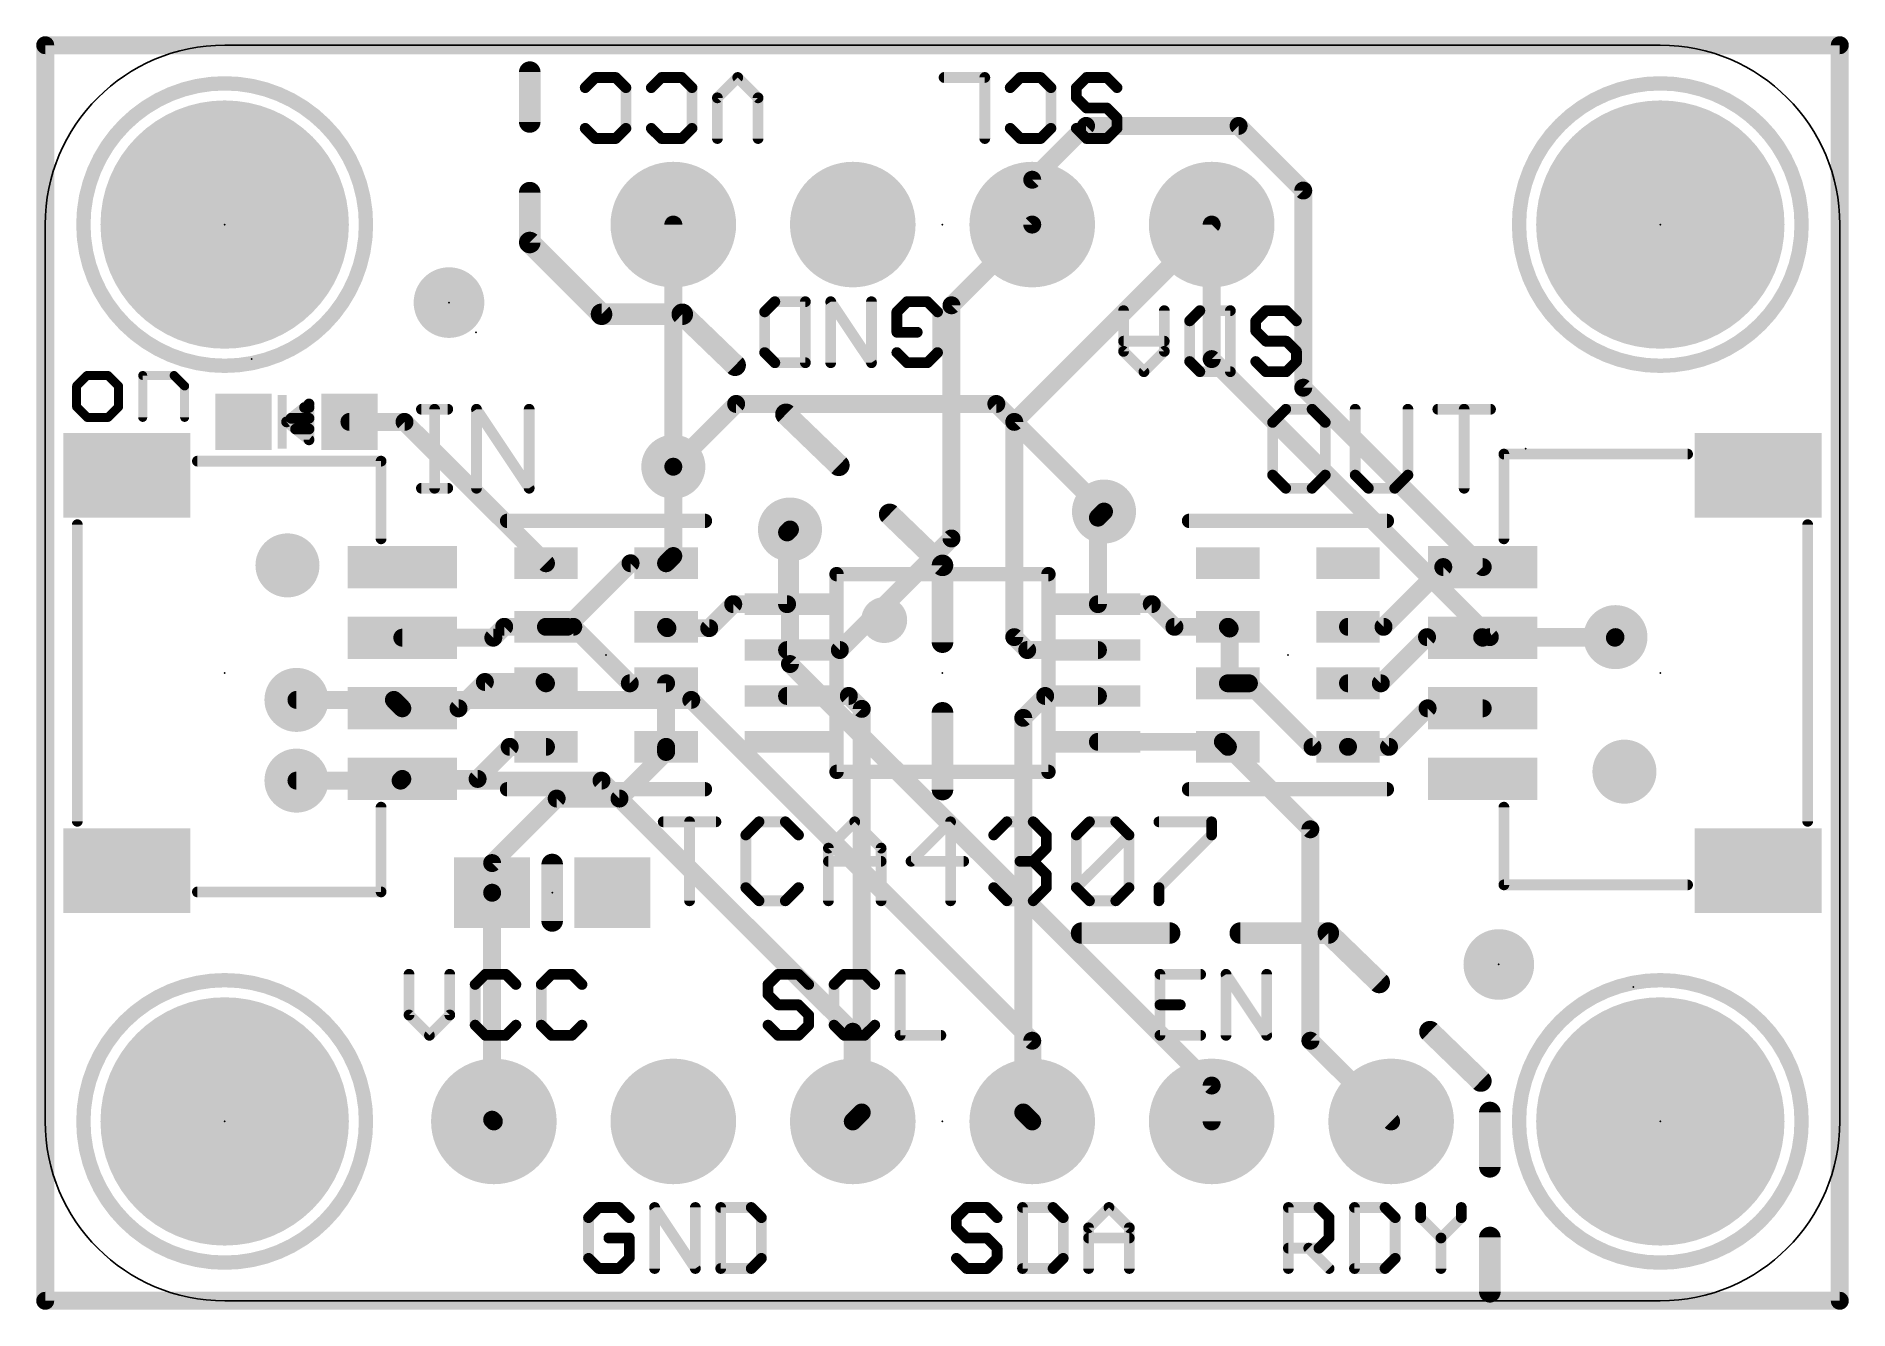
# Model space of a CAD drawing. Extents: x -0.1 to 25.5, y -0.1 to 17.9.
import ezdxf

# ---------------------------------------------------------------- set-up
doc = ezdxf.new("R2010")
doc.units = 0
for name, color, linetype in [('1', 12, 'CONTINUOUS'), ('16', 5, 'CONTINUOUS'), ('17', 110, 'CONTINUOUS'), ('18', 110, 'CONTINUOUS'), ('20', 53, 'CONTINUOUS'), ('21', 40, 'CONTINUOUS'), ('23', 40, 'CONTINUOUS'), ('24', 6, 'CONTINUOUS')]:
    doc.layers.add(name, color=color, linetype=linetype)

# ---------------------------------------------------------------- blocks, each defined once
blk = doc.blocks.new('RECT')
blk.add_solid([(-0.5, -0.5), (0.5, -0.5), (-0.5, 0.5), (0.5, 0.5)])
blk = doc.blocks.new('PIE')
at = {"const_width": 0.5}
blk.add_lwpolyline([(0, -0.25, 1), (0, 0.25, 1), (0, -0.25)], format="xyb", dxfattribs=at)
blk = doc.blocks.new('ROUNDP')
at = {"const_width": 0.5}
blk.add_lwpolyline([(0, -0.25, 1), (0, 0.25, 1), (0, -0.25)], format="xyb", dxfattribs=at)
blk = doc.blocks.new('ROUNDV')
at = {"const_width": 0.5}
blk.add_lwpolyline([(0, -0.25, 1), (0, 0.25, 1), (0, -0.25)], format="xyb", dxfattribs=at)

msp = doc.modelspace()

# ---------------------------------------------------------------- linework, layer by layer
at = {"layer": '1', "const_width": 0.254}
for points in [[(0, 17.78), (25.4, 17.78)], [(0, 0), (0, 17.78)], [(25.4, 17.78), (25.4, 0)], [(14.732, 16.637), (13.97, 15.875)], [(16.891, 16.637), (14.732, 16.637)], [(17.806, 15.722), (16.891, 16.637)], [(13.97, 15.875), (13.97, 15.24)], [(17.806, 15.722), (17.806, 12.93)], [(8.89, 15.24), (8.89, 11.811)], [(12.827, 14.097), (13.97, 15.24)], [(13.716, 12.446), (16.51, 15.24)], [(12.827, 10.795), (12.827, 14.097)], [(20.346, 10.39), (17.806, 12.93)], [(4.306, 12.446), (5.0855, 12.446)], [(5.0855, 12.446), (7.0875, 10.444)], [(13.716, 9.398), (13.716, 12.446)], [(8.89, 11.811), (8.89, 10.5465)], [(14.9, 11.09), (14.986, 11.176)], [(10.5, 10.881), (10.541, 10.922)], [(14.9, 9.865), (14.9, 11.09)], [(10.5, 9.865), (10.5, 10.881)], [(11.247, 9.215), (12.827, 10.795)], [(8.285, 10.444), (7.385, 9.544)], [(8.7875, 10.444), (8.285, 10.444)], [(8.89, 10.5465), (8.7875, 10.444)], [(18.942, 9.544), (19.788, 10.39)], [(19.788, 10.39), (20.346, 10.39)], [(9.738, 9.865), (9.398, 9.525)], [(10.5, 9.865), (9.738, 9.865)], [(14.9, 9.865), (15.662, 9.865)], [(15.662, 9.865), (15.983, 9.544)], [(5.054, 9.39), (6.342, 9.39)], [(6.342, 9.39), (6.496, 9.544)], [(6.496, 9.544), (7.0875, 9.544)], [(7.0875, 9.544), (7.474, 9.544)], [(7.385, 9.544), (7.0875, 9.544)], [(7.474, 9.544), (8.274, 8.744)], [(8.8065, 9.525), (8.7875, 9.544)], [(9.398, 9.525), (8.8065, 9.525)], [(13.899, 9.215), (13.716, 9.398)], [(15.983, 9.544), (16.7395, 9.544)], [(16.7395, 9.544), (16.764, 9.5195)], [(16.764, 9.5195), (16.764, 8.744)], [(18.4395, 9.544), (18.942, 9.544)], [(18.904, 8.744), (19.558, 9.398)], [(19.558, 9.398), (20.338, 9.398)], [(20.338, 9.398), (20.346, 9.39)], [(20.346, 9.39), (22.217, 9.39)], [(22.217, 9.39), (22.225, 9.398)], [(10.5, 9.215), (11.247, 9.215)], [(14.9, 9.215), (13.899, 9.215)], [(5.85, 8.39), (6.223, 8.763)], [(6.223, 8.763), (7.0685, 8.763)], [(7.0685, 8.763), (7.0875, 8.744)], [(8.274, 8.744), (8.7875, 8.744)], [(8.7875, 8.744), (8.7875, 7.844)], [(16.7395, 8.744), (16.764, 8.744)], [(16.764, 8.744), (17.037, 8.744)], [(17.037, 8.744), (17.937, 7.844)], [(18.4395, 8.744), (18.904, 8.744)], [(4.935, 8.509), (3.556, 8.509)], [(5.054, 8.39), (4.935, 8.509)], [(5.054, 8.39), (5.85, 8.39)], [(10.5, 8.565), (11.374, 8.565)], [(11.374, 8.565), (11.557, 8.382)], [(11.557, 8.382), (11.557, 2.667)], [(14.153, 8.565), (13.843, 8.255)], [(14.9, 8.565), (14.153, 8.565)], [(19.02, 7.844), (19.566, 8.39)], [(19.566, 8.39), (20.346, 8.39)], [(13.843, 8.255), (13.843, 2.667)], [(6.12, 7.39), (6.574, 7.844)], [(6.574, 7.844), (7.0875, 7.844)], [(8.7875, 7.7715), (8.7875, 7.844)], [(14.9, 7.915), (16.6685, 7.915)], [(16.6685, 7.915), (16.7395, 7.844)], [(16.7395, 7.844), (17.907, 6.6765)], [(17.937, 7.844), (18.4395, 7.844)], [(18.4395, 7.844), (19.02, 7.844)], [(8.128, 7.112), (8.7875, 7.7715)], [(5.03, 7.366), (3.556, 7.366)], [(5.054, 7.39), (5.03, 7.366)], [(5.054, 7.39), (6.12, 7.39)], [(6.3255, 6.1985), (7.239, 7.112)], [(7.239, 7.112), (8.128, 7.112)], [(17.907, 6.6765), (17.907, 3.683)], [(6.3255, 5.7785), (6.3255, 6.1985)], [(6.3255, 5.7785), (6.3255, 2.5645)], [(17.907, 3.683), (19.05, 2.54)], [(6.3255, 2.5645), (6.35, 2.54)], [(11.557, 2.667), (11.43, 2.54)], [(13.843, 2.667), (13.97, 2.54)], [(25.4, 0), (0, 0)]]:
    msp.add_lwpolyline(points, dxfattribs=at)
at = {"layer": '1', "const_width": 0.127}
for points in [[(0, 17.8435, 1), (0, 17.7165)], [(0.0635, 17.78, 1), (-0.0635, 17.78)], [(25.4635, 17.78, 1), (25.3365, 17.78)], [(25.4, 17.7165, 1), (25.4, 17.8435)], [(14.732, 16.7005, 1), (14.732, 16.5735)], [(14.7769, 16.5921, 1), (14.6871, 16.6819)], [(16.9359, 16.6819, 1), (16.8461, 16.5921)], [(16.891, 16.5735, 1), (16.891, 16.7005)], [(14.0335, 15.875, 1), (13.9065, 15.875)], [(13.9251, 15.9199, 1), (14.0149, 15.8301)], [(17.8695, 15.722, 1), (17.7425, 15.722)], [(17.7611, 15.6771, 1), (17.8509, 15.7669)], [(8.9535, 15.24, 1), (8.8265, 15.24)], [(13.9065, 15.24, 1), (14.0335, 15.24)], [(14.0149, 15.1951, 1), (13.9251, 15.2849)], [(16.5549, 15.1951, 1), (16.4651, 15.2849)], [(12.8905, 14.097, 1), (12.7635, 14.097)], [(12.7821, 14.1419, 1), (12.8719, 14.0521)], [(17.8509, 12.9749, 1), (17.7611, 12.8851)], [(17.7425, 12.93, 1), (17.8695, 12.93)], [(4.306, 12.5095, 1), (4.306, 12.3825)], [(5.1304, 12.4909, 1), (5.0406, 12.4011)], [(5.0855, 12.3825, 1), (5.0855, 12.5095)], [(13.7795, 12.446, 1), (13.6525, 12.446)], [(13.6711, 12.4909, 1), (13.7609, 12.4011)], [(8.9535, 11.811, 1), (8.8265, 11.811)], [(8.8265, 11.811, 1), (8.9535, 11.811)], [(15.0309, 11.1311, 1), (14.9411, 11.2209)], [(10.5859, 10.8771, 1), (10.4961, 10.9669)], [(14.9635, 11.09, 1), (14.8365, 11.09)], [(14.8551, 11.1349, 1), (14.9449, 11.0451)], [(10.5635, 10.881, 1), (10.4365, 10.881)], [(10.4551, 10.9259, 1), (10.5449, 10.8361)], [(12.7635, 10.795, 1), (12.8905, 10.795)], [(12.8719, 10.7501, 1), (12.7821, 10.8399)], [(7.0426, 10.3991, 1), (7.1324, 10.4889)], [(8.285, 10.5075, 1), (8.285, 10.3805)], [(8.3299, 10.3991, 1), (8.2401, 10.4889)], [(8.7426, 10.4889, 1), (8.8324, 10.3991)], [(8.7875, 10.3805, 1), (8.7875, 10.5075)], [(8.8265, 10.5465, 1), (8.9535, 10.5465)], [(8.9349, 10.5016, 1), (8.8451, 10.5914)], [(19.788, 10.4535, 1), (19.788, 10.3265)], [(19.8329, 10.3451, 1), (19.7431, 10.4349)], [(20.3011, 10.3451, 1), (20.3909, 10.4349)], [(20.346, 10.3265, 1), (20.346, 10.4535)], [(9.738, 9.9285, 1), (9.738, 9.8015)], [(9.7829, 9.8201, 1), (9.6931, 9.9099)], [(10.4365, 9.865, 1), (10.5635, 9.865)], [(10.5, 9.8015, 1), (10.5, 9.9285)], [(14.9, 9.9285, 1), (14.9, 9.8015)], [(14.8365, 9.865, 1), (14.9635, 9.865)], [(15.7069, 9.9099, 1), (15.6171, 9.8201)], [(15.662, 9.8015, 1), (15.662, 9.9285)], [(5.054, 9.4535, 1), (5.054, 9.3265)], [(6.2971, 9.4349, 1), (6.3869, 9.3451)], [(6.342, 9.3265, 1), (6.342, 9.4535)], [(6.496, 9.6075, 1), (6.496, 9.4805)], [(6.5409, 9.4991, 1), (6.4511, 9.5889)], [(7.0875, 9.6075, 1), (7.0875, 9.4805)], [(7.0875, 9.6075, 1), (7.0875, 9.4805)], [(7.0875, 9.4805, 1), (7.0875, 9.6075)], [(7.3401, 9.5889, 1), (7.4299, 9.4991)], [(7.385, 9.4805, 1), (7.385, 9.6075)], [(7.5189, 9.5889, 1), (7.4291, 9.4991)], [(7.474, 9.4805, 1), (7.474, 9.6075)], [(8.8324, 9.5889, 1), (8.7426, 9.4991)], [(8.8065, 9.5885, 1), (8.8065, 9.4615)], [(8.7616, 9.4801, 1), (8.8514, 9.5699)], [(9.3531, 9.5699, 1), (9.4429, 9.4801)], [(9.398, 9.4615, 1), (9.398, 9.5885)], [(13.7609, 9.4429, 1), (13.6711, 9.3531)], [(15.983, 9.6075, 1), (15.983, 9.4805)], [(15.9381, 9.4991, 1), (16.0279, 9.5889)], [(16.7844, 9.5889, 1), (16.6946, 9.4991)], [(16.8275, 9.5195, 1), (16.7005, 9.5195)], [(16.7191, 9.4746, 1), (16.8089, 9.5644)], [(16.7395, 9.4805, 1), (16.7395, 9.6075)], [(18.4395, 9.6075, 1), (18.4395, 9.4805)], [(18.8971, 9.5889, 1), (18.9869, 9.4991)], [(18.942, 9.4805, 1), (18.942, 9.6075)], [(19.558, 9.4615, 1), (19.558, 9.3345)], [(19.6029, 9.3531, 1), (19.5131, 9.4429)], [(20.3829, 9.4429, 1), (20.2931, 9.3531)], [(20.346, 9.4535, 1), (20.346, 9.3265)], [(20.3011, 9.3451, 1), (20.3909, 9.4349)], [(20.338, 9.3345, 1), (20.338, 9.4615)], [(22.1721, 9.4349, 1), (22.2619, 9.3451)], [(22.2699, 9.3531, 1), (22.1801, 9.4429)], [(22.217, 9.3265, 1), (22.217, 9.4535)], [(10.5, 9.2785, 1), (10.5, 9.1515)], [(11.2021, 9.2599, 1), (11.2919, 9.1701)], [(11.247, 9.1515, 1), (11.247, 9.2785)], [(13.6525, 9.398, 1), (13.7795, 9.398)], [(13.899, 9.2785, 1), (13.899, 9.1515)], [(13.8541, 9.1701, 1), (13.9439, 9.2599)], [(14.9, 9.1515, 1), (14.9, 9.2785)], [(6.223, 8.8265, 1), (6.223, 8.6995)], [(6.2679, 8.7181, 1), (6.1781, 8.8079)], [(7.1134, 8.8079, 1), (7.0236, 8.7181)], [(7.0426, 8.6991, 1), (7.1324, 8.7889)], [(7.0685, 8.6995, 1), (7.0685, 8.8265)], [(8.274, 8.8075, 1), (8.274, 8.6805)], [(8.2291, 8.6991, 1), (8.3189, 8.7889)], [(8.851, 8.744, 1), (8.724, 8.744)], [(8.7875, 8.6805, 1), (8.7875, 8.8075)], [(16.7395, 8.8075, 1), (16.7395, 8.6805)], [(16.764, 8.8075, 1), (16.764, 8.6805)], [(16.7005, 8.744, 1), (16.8275, 8.744)], [(16.764, 8.6805, 1), (16.764, 8.8075)], [(17.0819, 8.7889, 1), (16.9921, 8.6991)], [(17.037, 8.6805, 1), (17.037, 8.8075)], [(18.4395, 8.8075, 1), (18.4395, 8.6805)], [(18.8591, 8.7889, 1), (18.9489, 8.6991)], [(18.904, 8.6805, 1), (18.904, 8.8075)], [(3.556, 8.5725, 1), (3.556, 8.4455)], [(4.9799, 8.5539, 1), (4.8901, 8.4641)], [(4.935, 8.4455, 1), (4.935, 8.5725)], [(5.054, 8.4535, 1), (5.054, 8.3265)], [(5.0091, 8.3451, 1), (5.0989, 8.4349)], [(5.8051, 8.4349, 1), (5.8949, 8.3451)], [(5.85, 8.3265, 1), (5.85, 8.4535)], [(10.5, 8.6285, 1), (10.5, 8.5015)], [(11.4189, 8.6099, 1), (11.3291, 8.5201)], [(11.374, 8.5015, 1), (11.374, 8.6285)], [(11.6205, 8.382, 1), (11.4935, 8.382)], [(11.5121, 8.3371, 1), (11.6019, 8.4269)], [(14.153, 8.6285, 1), (14.153, 8.5015)], [(14.1979, 8.5201, 1), (14.1081, 8.6099)], [(14.9, 8.5015, 1), (14.9, 8.6285)], [(19.566, 8.4535, 1), (19.566, 8.3265)], [(19.6109, 8.3451, 1), (19.5211, 8.4349)], [(20.346, 8.3265, 1), (20.346, 8.4535)], [(13.9065, 8.255, 1), (13.7795, 8.255)], [(13.7981, 8.2999, 1), (13.8879, 8.2101)], [(6.574, 7.9075, 1), (6.574, 7.7805)], [(6.6189, 7.7991, 1), (6.5291, 7.8889)], [(7.0875, 7.7805, 1), (7.0875, 7.9075)], [(8.851, 7.844, 1), (8.724, 7.844)], [(14.9, 7.9785, 1), (14.9, 7.8515)], [(16.7134, 7.9599, 1), (16.6236, 7.8701)], [(16.6685, 7.8515, 1), (16.6685, 7.9785)], [(16.7844, 7.8889, 1), (16.6946, 7.7991)], [(17.937, 7.9075, 1), (17.937, 7.7805)], [(18.4395, 7.9075, 1), (18.4395, 7.7805)], [(18.4395, 7.7805, 1), (18.4395, 7.9075)], [(19.02, 7.7805, 1), (19.02, 7.9075)], [(8.724, 7.844, 1), (8.851, 7.844)], [(8.724, 7.7715, 1), (8.851, 7.7715)], [(8.8324, 7.7266, 1), (8.7426, 7.8164)], [(16.6946, 7.7991, 1), (16.7844, 7.8889)], [(17.8921, 7.7991, 1), (17.9819, 7.8889)], [(18.9751, 7.8889, 1), (19.0649, 7.7991)], [(3.556, 7.4295, 1), (3.556, 7.3025)], [(4.9851, 7.4109, 1), (5.0749, 7.3211)], [(5.054, 7.4535, 1), (5.054, 7.3265)], [(5.0989, 7.3451, 1), (5.0091, 7.4349)], [(5.03, 7.3025, 1), (5.03, 7.4295)], [(6.0751, 7.4349, 1), (6.1649, 7.3451)], [(6.12, 7.3265, 1), (6.12, 7.4535)], [(7.239, 7.1755, 1), (7.239, 7.0485)], [(7.2839, 7.0671, 1), (7.1941, 7.1569)], [(8.0831, 7.1569, 1), (8.1729, 7.0671)], [(8.128, 7.0485, 1), (8.128, 7.1755)], [(17.9705, 6.6765, 1), (17.8435, 6.6765)], [(17.8621, 6.6316, 1), (17.9519, 6.7214)], [(6.389, 6.1985, 1), (6.262, 6.1985)], [(6.2806, 6.2434, 1), (6.3704, 6.1536)], [(6.389, 5.7785, 1), (6.262, 5.7785)], [(6.262, 5.7785, 1), (6.389, 5.7785)], [(17.9519, 3.7279, 1), (17.8621, 3.6381)], [(17.8435, 3.683, 1), (17.9705, 3.683)], [(6.3704, 2.6094, 1), (6.2806, 2.5196)], [(6.262, 2.5645, 1), (6.389, 2.5645)], [(6.3051, 2.4951, 1), (6.3949, 2.5849)], [(11.3851, 2.5849, 1), (11.4749, 2.4951)], [(11.4935, 2.667, 1), (11.6205, 2.667)], [(11.6019, 2.6221, 1), (11.5121, 2.7119)], [(13.8879, 2.7119, 1), (13.7981, 2.6221)], [(13.7795, 2.667, 1), (13.9065, 2.667)], [(13.9251, 2.4951, 1), (14.0149, 2.5849)], [(19.0051, 2.4951, 1), (19.0949, 2.5849)], [(0, 0.0635, 1), (0, -0.0635)], [(-0.0635, 0, 1), (0.0635, 0)], [(25.3365, 0, 1), (25.4635, 0)], [(25.4, -0.0635, 1), (25.4, 0.0635)]]:
    msp.add_lwpolyline(points, format="xyb", dxfattribs=at)
at = {"layer": '16', "const_width": 0.254}
for points in [[(0, 17.78), (25.4, 17.78)], [(0, 0), (0, 17.78)], [(25.4, 17.78), (25.4, 0)], [(16.51, 13.335), (16.51, 15.24)], [(20.447, 9.398), (16.51, 13.335)], [(9.779, 12.7), (8.89, 11.811)], [(13.462, 12.7), (9.779, 12.7)], [(14.986, 11.176), (13.462, 12.7)], [(10.541, 10.922), (10.541, 9.017)], [(22.225, 9.398), (20.447, 9.398)], [(16.51, 3.048), (10.541, 9.017)], [(3.556, 8.509), (9.144, 8.509)], [(9.144, 8.509), (13.97, 3.683)], [(3.556, 7.366), (7.874, 7.366)], [(7.874, 7.366), (11.43, 3.81)], [(11.43, 3.81), (11.43, 2.54)], [(13.97, 3.683), (13.97, 2.54)], [(16.51, 3.048), (16.51, 2.54)], [(25.4, 0), (0, 0)]]:
    msp.add_lwpolyline(points, dxfattribs=at)
at = {"layer": '16', "const_width": 0.127}
for points in [[(0, 17.8435, 1), (0, 17.7165)], [(0.0635, 17.78, 1), (-0.0635, 17.78)], [(25.4635, 17.78, 1), (25.3365, 17.78)], [(25.4, 17.7165, 1), (25.4, 17.8435)], [(16.5735, 15.24, 1), (16.4465, 15.24)], [(16.5549, 13.3799, 1), (16.4651, 13.2901)], [(16.4465, 13.335, 1), (16.5735, 13.335)], [(9.779, 12.7635, 1), (9.779, 12.6365)], [(13.462, 12.6365, 1), (13.462, 12.7635)], [(9.8239, 12.6551, 1), (9.7341, 12.7449)], [(13.5069, 12.7449, 1), (13.4171, 12.6551)], [(8.8451, 11.8559, 1), (8.9349, 11.7661)], [(10.6045, 10.922, 1), (10.4775, 10.922)], [(14.9411, 11.1311, 1), (15.0309, 11.2209)], [(20.447, 9.4615, 1), (20.447, 9.3345)], [(20.4021, 9.3531, 1), (20.4919, 9.4429)], [(22.225, 9.3345, 1), (22.225, 9.4615)], [(10.5859, 9.0619, 1), (10.4961, 8.9721)], [(10.4775, 9.017, 1), (10.6045, 9.017)], [(3.556, 8.5725, 1), (3.556, 8.4455)], [(9.1889, 8.5539, 1), (9.0991, 8.4641)], [(9.144, 8.4455, 1), (9.144, 8.5725)], [(3.556, 7.4295, 1), (3.556, 7.3025)], [(7.9189, 7.4109, 1), (7.8291, 7.3211)], [(7.874, 7.3025, 1), (7.874, 7.4295)], [(11.4935, 3.81, 1), (11.3665, 3.81)], [(11.3851, 3.7651, 1), (11.4749, 3.8549)], [(14.0335, 3.683, 1), (13.9065, 3.683)], [(13.9251, 3.6381, 1), (14.0149, 3.7279)], [(16.5735, 3.048, 1), (16.4465, 3.048)], [(16.4651, 3.0031, 1), (16.5549, 3.0929)], [(11.3665, 2.54, 1), (11.4935, 2.54)], [(13.9065, 2.54, 1), (14.0335, 2.54)], [(16.4465, 2.54, 1), (16.5735, 2.54)], [(0, 0.0635, 1), (0, -0.0635)], [(-0.0635, 0, 1), (0.0635, 0)], [(25.3365, 0, 1), (25.4635, 0)], [(25.4, -0.0635, 1), (25.4, 0.0635)]]:
    msp.add_lwpolyline(points, format="xyb", dxfattribs=at)
at = {"layer": '20'}
for p, q in [((22.86, 17.78), (2.54, 17.78)), ((0, 15.24), (0, 2.54)), ((25.4, 2.54), (25.4, 15.24)), ((2.54, 0), (22.86, 0))]:
    msp.add_line(p, q, dxfattribs=at)
for centre, start, end in [((2.54, 15.24), 90, 180), ((22.86, 15.24), 0, 90), ((2.54, 2.54), 180, 270), ((22.86, 2.54), 270, 0)]:
    msp.add_arc(centre, 2.54, start, end, dxfattribs=at)
at = {"layer": '21'}
for points, const_width in [([(6.858, 17.399), (6.858, 16.6925)], 0.3048), ([(7.7869, 17.3228), (7.6428, 17.1787)], 0.1524), ([(8.075, 17.3228), (7.7869, 17.3228)], 0.1524), ([(8.219, 17.1787), (8.075, 17.3228)], 0.1524), ([(8.219, 16.6025), (8.219, 17.1787)], 0.1524), ([(8.7224, 17.3228), (8.5783, 17.1787)], 0.1524), ([(9.0105, 17.3228), (8.7224, 17.3228)], 0.1524), ([(9.1546, 17.1787), (9.0105, 17.3228)], 0.1524), ([(9.1546, 16.6025), (9.1546, 17.1787)], 0.1524), ([(9.802, 17.3228), (9.5139, 17.0347)], 0.1524), ([(10.0901, 17.0347), (9.802, 17.3228)], 0.1524), ([(13.299, 17.3228), (12.7228, 17.3228)], 0.1524), ([(13.299, 16.4585), (13.299, 17.3228)], 0.1524), ([(13.8024, 17.3228), (13.6583, 17.1787)], 0.1524), ([(14.0905, 17.3228), (13.8024, 17.3228)], 0.1524), ([(14.2346, 17.1787), (14.0905, 17.3228)], 0.1524), ([(14.2346, 16.6025), (14.2346, 17.1787)], 0.1524), ([(14.5939, 17.1787), (14.7379, 17.3228)], 0.1524), ([(14.5939, 17.0347), (14.5939, 17.1787)], 0.1524), ([(14.7379, 17.3228), (15.026, 17.3228)], 0.1524), ([(15.026, 17.3228), (15.1701, 17.1787)], 0.1524), ([(9.5139, 17.0347), (9.5139, 16.4585)], 0.1524), ([(10.0901, 16.4585), (10.0901, 17.0347)], 0.1524), ([(14.7379, 16.8906), (14.5939, 17.0347)], 0.1524), ([(15.026, 16.8906), (14.7379, 16.8906)], 0.1524), ([(15.1701, 16.7466), (15.026, 16.8906)], 0.1524), ([(7.6428, 16.6025), (7.7869, 16.4585)], 0.1524), ([(8.075, 16.4585), (8.219, 16.6025)], 0.1524), ([(8.5783, 16.6025), (8.7224, 16.4585)], 0.1524), ([(9.0105, 16.4585), (9.1546, 16.6025)], 0.1524), ([(13.6583, 16.6025), (13.8024, 16.4585)], 0.1524), ([(14.0905, 16.4585), (14.2346, 16.6025)], 0.1524), ([(14.5939, 16.6025), (14.7379, 16.4585)], 0.1524), ([(15.026, 16.4585), (15.1701, 16.6025)], 0.1524), ([(15.1701, 16.6025), (15.1701, 16.7466)], 0.1524), ([(7.7869, 16.4585), (8.075, 16.4585)], 0.1524), ([(8.7224, 16.4585), (9.0105, 16.4585)], 0.1524), ([(13.8024, 16.4585), (14.0905, 16.4585)], 0.1524), ([(14.7379, 16.4585), (15.026, 16.4585)], 0.1524), ([(6.858, 15.6925), (6.858, 14.986)], 0.3048), ([(6.858, 14.986), (7.874, 13.97)], 0.3048), ([(7.874, 13.97), (9.017, 13.97)], 0.3048), ([(9.017, 13.97), (9.7651, 13.2477)], 0.3048), ([(10.3269, 14.1478), (10.1828, 14.0037)], 0.1524), ([(10.759, 14.1478), (10.3269, 14.1478)], 0.1524), ([(10.759, 13.2835), (10.759, 14.1478)], 0.1524), ([(11.6946, 13.2835), (11.1183, 14.1478)], 0.1524), ([(11.1183, 14.1478), (11.1183, 13.2835)], 0.1524), ([(11.6946, 14.1478), (11.6946, 13.2835)], 0.1524), ([(12.1979, 14.1478), (12.0539, 14.0037)], 0.1524), ([(12.486, 14.1478), (12.1979, 14.1478)], 0.1524), ([(12.6301, 14.0037), (12.486, 14.1478)], 0.1524), ([(10.1828, 14.0037), (10.1828, 13.4275)], 0.1524), ([(12.0539, 14.0037), (12.0539, 13.7156)], 0.1524), ([(12.6301, 13.4275), (12.6301, 14.0037)], 0.1524), ([(15.2628, 13.4446), (15.2628, 14.0208)], 0.1524), ([(15.839, 14.0208), (15.839, 13.4446)], 0.1524), ([(16.3424, 14.0208), (16.1983, 13.8767)], 0.1524), ([(16.1983, 13.8767), (16.1983, 13.3005)], 0.1524), ([(16.7746, 14.0208), (16.3424, 14.0208)], 0.1524), ([(16.7746, 13.1565), (16.7746, 14.0208)], 0.1524), ([(17.1339, 13.8767), (17.2779, 14.0208)], 0.1524), ([(17.1339, 13.7327), (17.1339, 13.8767)], 0.1524), ([(17.2779, 14.0208), (17.566, 14.0208)], 0.1524), ([(17.566, 14.0208), (17.7101, 13.8767)], 0.1524), ([(12.0539, 13.7156), (12.342, 13.7156)], 0.1524), ([(15.839, 13.5886), (15.2628, 13.5886)], 0.1524), ([(17.2779, 13.5886), (17.1339, 13.7327)], 0.1524), ([(17.566, 13.5886), (17.2779, 13.5886)], 0.1524), ([(17.7101, 13.4446), (17.566, 13.5886)], 0.1524), ([(10.1828, 13.4275), (10.3269, 13.2835)], 0.1524), ([(10.3269, 13.2835), (10.759, 13.2835)], 0.1524), ([(12.0539, 13.4275), (12.1979, 13.2835)], 0.1524), ([(12.1979, 13.2835), (12.486, 13.2835)], 0.1524), ([(12.486, 13.2835), (12.6301, 13.4275)], 0.1524), ([(15.5509, 13.1565), (15.2628, 13.4446)], 0.1524), ([(15.839, 13.4446), (15.5509, 13.1565)], 0.1524), ([(16.1983, 13.3005), (16.3424, 13.1565)], 0.1524), ([(17.1339, 13.3005), (17.2779, 13.1565)], 0.1524), ([(17.566, 13.1565), (17.7101, 13.3005)], 0.1524), ([(17.7101, 13.3005), (17.7101, 13.4446)], 0.1524), ([(0.5928, 13.1027), (0.4445, 12.9544)], 0.127), ([(0.8894, 13.1027), (0.5928, 13.1027)], 0.127), ([(1.0377, 12.9544), (0.8894, 13.1027)], 0.127), ([(1.38, 12.5095), (1.38, 13.1027)], 0.127), ([(1.38, 13.1027), (1.8249, 13.1027)], 0.127), ([(1.8249, 13.1027), (1.9732, 12.9544)], 0.127), ([(16.3424, 13.1565), (16.7746, 13.1565)], 0.1524), ([(17.2779, 13.1565), (17.566, 13.1565)], 0.1524), ([(0.4445, 12.9544), (0.4445, 12.6578)], 0.127), ([(1.0377, 12.6578), (1.0377, 12.9544)], 0.127), ([(1.9732, 12.9544), (1.9732, 12.5095)], 0.127), ([(0.4445, 12.6578), (0.5928, 12.5095)], 0.127), ([(0.5928, 12.5095), (0.8894, 12.5095)], 0.127), ([(0.8894, 12.5095), (1.0377, 12.6578)], 0.127), ([(3.7338, 12.7), (3.4163, 12.446)], 0.1524), ([(3.4798, 12.4968), (3.7338, 12.4968)], 0.1524), ([(3.6703, 12.6492), (3.7338, 12.6492)], 0.1524), ([(3.7338, 12.192), (3.7338, 12.7)], 0.1524), ([(5.3247, 12.6248), (5.6976, 12.6248)], 0.1524), ([(5.5111, 11.5062), (5.5111, 12.6248)], 0.1524), ([(6.1043, 11.5062), (6.1043, 12.6248)], 0.1524), ([(6.1043, 12.6248), (6.85, 11.5062)], 0.1524), ([(6.85, 11.5062), (6.85, 12.6248)], 0.1524), ([(10.4845, 12.5531), (11.2325, 11.8309)], 0.3048), ([(17.5585, 12.6248), (17.3721, 12.4383)], 0.1524), ([(17.9314, 12.6248), (17.5585, 12.6248)], 0.1524), ([(18.1178, 12.4383), (17.9314, 12.6248)], 0.1524), ([(18.5415, 12.6248), (18.5415, 11.6926)], 0.1524), ([(19.2872, 11.6926), (19.2872, 12.6248)], 0.1524), ([(19.7109, 12.6248), (20.4566, 12.6248)], 0.1524), ([(20.0837, 11.5062), (20.0837, 12.6248)], 0.1524), ([(3.4163, 12.446), (3.7338, 12.192)], 0.1524), ([(3.5433, 12.3444), (3.7338, 12.3444)], 0.1524), ([(17.3721, 12.4383), (17.3721, 11.6926)], 0.1524), ([(18.1178, 11.6926), (18.1178, 12.4383)], 0.1524), ([(20.646, 10.79), (20.646, 11.99)], 0.1524), ([(20.646, 11.99), (23.246, 11.99)], 0.1524), ([(2.154, 11.89), (4.754, 11.89)], 0.1524), ([(4.754, 11.89), (4.754, 10.79)], 0.1524), ([(5.3247, 11.5062), (5.6976, 11.5062)], 0.1524), ([(17.3721, 11.6926), (17.5585, 11.5062)], 0.1524), ([(17.5585, 11.5062), (17.9314, 11.5062)], 0.1524), ([(17.9314, 11.5062), (18.1178, 11.6926)], 0.1524), ([(18.5415, 11.6926), (18.7279, 11.5062)], 0.1524), ([(18.7279, 11.5062), (19.1008, 11.5062)], 0.1524), ([(19.1008, 11.5062), (19.2872, 11.6926)], 0.1524), ([(11.9519, 11.1363), (12.7, 10.414)], 0.3048), ([(0.454, 10.99), (0.454, 6.79)], 0.1524), ([(6.5375, 11.044), (9.3375, 11.044)], 0.2032), ([(16.1895, 11.044), (18.9895, 11.044)], 0.2032), ([(24.946, 6.79), (24.946, 10.99)], 0.1524), ([(12.7, 10.414), (12.7, 9.3265)], 0.3048), ([(14.2, 10.29), (11.2, 10.29)], 0.2032), ([(11.2, 10.29), (11.2, 7.49)], 0.2032), ([(14.2, 7.49), (14.2, 10.29)], 0.2032), ([(12.7, 8.3265), (12.7, 7.239)], 0.3048), ([(11.2, 7.49), (14.2, 7.49)], 0.2032), ([(9.3375, 7.244), (6.5375, 7.244)], 0.2032), ([(18.9895, 7.244), (16.1895, 7.244)], 0.2032), ([(4.754, 6.99), (4.754, 5.79)], 0.1524), ([(20.646, 5.89), (20.646, 6.99)], 0.1524), ([(8.7468, 6.7828), (9.4925, 6.7828)], 0.1524), ([(9.1197, 5.6642), (9.1197, 6.7828)], 0.1524), ([(10.1026, 6.7828), (9.9162, 6.5963)], 0.1524), ([(9.9162, 6.5963), (9.9162, 5.8506)], 0.1524), ([(10.4755, 6.7828), (10.1026, 6.7828)], 0.1524), ([(10.6619, 6.5963), (10.4755, 6.7828)], 0.1524), ([(11.0856, 6.4099), (11.4584, 6.7828)], 0.1524), ([(11.4584, 6.7828), (11.8313, 6.4099)], 0.1524), ([(12.8143, 6.7828), (12.255, 6.2235)], 0.1524), ([(12.8143, 5.6642), (12.8143, 6.7828)], 0.1524), ([(13.4244, 6.5963), (13.6108, 6.7828)], 0.1524), ([(13.6108, 6.7828), (13.9837, 6.7828)], 0.1524), ([(13.9837, 6.7828), (14.1701, 6.5963)], 0.1524), ([(14.1701, 6.5963), (14.1701, 6.4099)], 0.1524), ([(14.5938, 6.5963), (14.7802, 6.7828)], 0.1524), ([(14.5938, 5.8506), (14.5938, 6.5963)], 0.1524), ([(14.5938, 5.8506), (15.3395, 6.5963)], 0.1524), ([(14.7802, 6.7828), (15.1531, 6.7828)], 0.1524), ([(15.1531, 6.7828), (15.3395, 6.5963)], 0.1524), ([(15.3395, 6.5963), (15.3395, 5.8506)], 0.1524), ([(15.7632, 6.7828), (16.5089, 6.7828)], 0.1524), ([(16.5089, 6.5963), (15.7632, 5.8506)], 0.1524), ([(16.5089, 6.7828), (16.5089, 6.5963)], 0.1524), ([(11.0856, 5.6642), (11.0856, 6.4099)], 0.1524), ([(11.8313, 6.4099), (11.8313, 5.6642)], 0.1524), ([(14.1701, 6.4099), (13.9837, 6.2235)], 0.1524), ([(7.1755, 6.1785), (7.1755, 5.3785)], 0.3048), ([(11.0856, 6.2235), (11.8313, 6.2235)], 0.1524), ([(12.255, 6.2235), (13.0007, 6.2235)], 0.1524), ([(13.9837, 6.2235), (13.7972, 6.2235)], 0.1524), ([(13.9837, 6.2235), (14.1701, 6.0371)], 0.1524), ([(9.9162, 5.8506), (10.1026, 5.6642)], 0.1524), ([(10.4755, 5.6642), (10.6619, 5.8506)], 0.1524), ([(13.6108, 5.6642), (13.4244, 5.8506)], 0.1524), ([(14.1701, 5.8506), (13.9837, 5.6642)], 0.1524), ([(14.1701, 6.0371), (14.1701, 5.8506)], 0.1524), ([(14.7802, 5.6642), (14.5938, 5.8506)], 0.1524), ([(15.3395, 5.8506), (15.1531, 5.6642)], 0.1524), ([(15.7632, 5.8506), (15.7632, 5.6642)], 0.1524), ([(23.246, 5.89), (20.646, 5.89)], 0.1524), ([(4.754, 5.79), (2.154, 5.79)], 0.1524), ([(10.1026, 5.6642), (10.4755, 5.6642)], 0.1524), ([(13.9837, 5.6642), (13.6108, 5.6642)], 0.1524), ([(15.1531, 5.6642), (14.7802, 5.6642)], 0.1524), ([(14.6685, 5.207), (15.9148, 5.207)], 0.3048), ([(16.9148, 5.207), (18.161, 5.207)], 0.3048), ([(18.161, 5.207), (18.8817, 4.5075)], 0.3048), ([(5.1499, 4.6235), (5.1499, 4.0473)], 0.1524), ([(5.7261, 4.0473), (5.7261, 4.6235)], 0.1524), ([(6.2295, 4.6235), (6.0854, 4.4795)], 0.1524), ([(6.5176, 4.6235), (6.2295, 4.6235)], 0.1524), ([(6.6617, 4.4795), (6.5176, 4.6235)], 0.1524), ([(7.165, 4.6235), (7.021, 4.4795)], 0.1524), ([(7.4531, 4.6235), (7.165, 4.6235)], 0.1524), ([(7.5972, 4.4795), (7.4531, 4.6235)], 0.1524), ([(10.374, 4.6235), (10.2299, 4.4795)], 0.1524), ([(10.6621, 4.6235), (10.374, 4.6235)], 0.1524), ([(10.8061, 4.4795), (10.6621, 4.6235)], 0.1524), ([(11.3095, 4.6235), (11.1654, 4.4795)], 0.1524), ([(11.5976, 4.6235), (11.3095, 4.6235)], 0.1524), ([(11.7417, 4.4795), (11.5976, 4.6235)], 0.1524), ([(12.101, 4.6235), (12.101, 3.7592)], 0.1524), ([(16.3539, 4.6235), (15.7777, 4.6235)], 0.1524), ([(15.7777, 4.6235), (15.7777, 3.7592)], 0.1524), ([(16.7132, 3.7592), (16.7132, 4.6235)], 0.1524), ([(16.7132, 4.6235), (17.2894, 3.7592)], 0.1524), ([(17.2894, 3.7592), (17.2894, 4.6235)], 0.1524), ([(6.0854, 4.4795), (6.0854, 3.9033)], 0.1524), ([(7.021, 4.4795), (7.021, 3.9033)], 0.1524), ([(10.2299, 4.4795), (10.2299, 4.3354)], 0.1524), ([(10.2299, 4.3354), (10.374, 4.1914)], 0.1524), ([(11.1654, 4.4795), (11.1654, 3.9033)], 0.1524), ([(5.1499, 4.0473), (5.438, 3.7592)], 0.1524), ([(5.438, 3.7592), (5.7261, 4.0473)], 0.1524), ([(10.374, 4.1914), (10.6621, 4.1914)], 0.1524), ([(10.6621, 4.1914), (10.8061, 4.0473)], 0.1524), ([(10.8061, 4.0473), (10.8061, 3.9033)], 0.1524), ([(15.7777, 4.1914), (16.0658, 4.1914)], 0.1524), ([(6.0854, 3.9033), (6.2295, 3.7592)], 0.1524), ([(6.5176, 3.7592), (6.6617, 3.9033)], 0.1524), ([(7.021, 3.9033), (7.165, 3.7592)], 0.1524), ([(7.4531, 3.7592), (7.5972, 3.9033)], 0.1524), ([(10.374, 3.7592), (10.2299, 3.9033)], 0.1524), ([(10.8061, 3.9033), (10.6621, 3.7592)], 0.1524), ([(11.1654, 3.9033), (11.3095, 3.7592)], 0.1524), ([(11.5976, 3.7592), (11.7417, 3.9033)], 0.1524), ([(19.5993, 3.811), (20.32, 3.1115)], 0.3048), ([(6.2295, 3.7592), (6.5176, 3.7592)], 0.1524), ([(7.165, 3.7592), (7.4531, 3.7592)], 0.1524), ([(10.6621, 3.7592), (10.374, 3.7592)], 0.1524), ([(11.3095, 3.7592), (11.5976, 3.7592)], 0.1524), ([(12.101, 3.7592), (12.6772, 3.7592)], 0.1524), ([(15.7777, 3.7592), (16.3539, 3.7592)], 0.1524), ([(20.447, 2.667), (20.447, 1.897)], 0.3048), ([(7.834, 1.3215), (7.6899, 1.1775)], 0.1524), ([(8.1221, 1.3215), (7.834, 1.3215)], 0.1524), ([(8.2661, 1.1775), (8.1221, 1.3215)], 0.1524), ([(8.6254, 0.4572), (8.6254, 1.3215)], 0.1524), ([(8.6254, 1.3215), (9.2017, 0.4572)], 0.1524), ([(9.2017, 0.4572), (9.2017, 1.3215)], 0.1524), ([(9.561, 1.3215), (9.561, 0.4572)], 0.1524), ([(9.9931, 1.3215), (9.561, 1.3215)], 0.1524), ([(10.1372, 1.1775), (9.9931, 1.3215)], 0.1524), ([(13.041, 1.3215), (12.8969, 1.1775)], 0.1524), ([(13.3291, 1.3215), (13.041, 1.3215)], 0.1524), ([(13.4731, 1.1775), (13.3291, 1.3215)], 0.1524), ([(13.8324, 1.3215), (13.8324, 0.4572)], 0.1524), ([(14.2646, 1.3215), (13.8324, 1.3215)], 0.1524), ([(14.4087, 1.1775), (14.2646, 1.3215)], 0.1524), ([(14.768, 1.0334), (15.0561, 1.3215)], 0.1524), ([(15.0561, 1.3215), (15.3442, 1.0334)], 0.1524), ([(17.5959, 0.4572), (17.5959, 1.3215)], 0.1524), ([(17.5959, 1.3215), (18.0281, 1.3215)], 0.1524), ([(18.0281, 1.3215), (18.1721, 1.1775)], 0.1524), ([(18.5314, 1.3215), (18.5314, 0.4572)], 0.1524), ([(18.9636, 1.3215), (18.5314, 1.3215)], 0.1524), ([(19.1077, 1.1775), (18.9636, 1.3215)], 0.1524), ([(19.467, 1.3215), (19.467, 1.1775)], 0.1524), ([(20.0432, 1.1775), (20.0432, 1.3215)], 0.1524), ([(7.6899, 1.1775), (7.6899, 0.6013)], 0.1524), ([(10.1372, 0.6013), (10.1372, 1.1775)], 0.1524), ([(12.8969, 1.1775), (12.8969, 1.0334)], 0.1524), ([(12.8969, 1.0334), (13.041, 0.8894)], 0.1524), ([(14.4087, 0.6013), (14.4087, 1.1775)], 0.1524), ([(14.768, 0.4572), (14.768, 1.0334)], 0.1524), ([(15.3442, 1.0334), (15.3442, 0.4572)], 0.1524), ([(18.1721, 1.1775), (18.1721, 0.8894)], 0.1524), ([(19.1077, 0.6013), (19.1077, 1.1775)], 0.1524), ([(19.467, 1.1775), (19.7551, 0.8894)], 0.1524), ([(19.7551, 0.8894), (20.0432, 1.1775)], 0.1524), ([(20.447, 0.897), (20.447, 0.127)], 0.3048), ([(8.2661, 0.8894), (7.978, 0.8894)], 0.1524), ([(8.2661, 0.6013), (8.2661, 0.8894)], 0.1524), ([(13.041, 0.8894), (13.3291, 0.8894)], 0.1524), ([(13.3291, 0.8894), (13.4731, 0.7453)], 0.1524), ([(13.4731, 0.7453), (13.4731, 0.6013)], 0.1524), ([(14.768, 0.8894), (15.3442, 0.8894)], 0.1524), ([(18.0281, 0.7453), (17.5959, 0.7453)], 0.1524), ([(17.884, 0.7453), (18.1721, 0.4572)], 0.1524), ([(18.1721, 0.8894), (18.0281, 0.7453)], 0.1524), ([(19.7551, 0.8894), (19.7551, 0.4572)], 0.1524), ([(7.6899, 0.6013), (7.834, 0.4572)], 0.1524), ([(7.834, 0.4572), (8.1221, 0.4572)], 0.1524), ([(8.1221, 0.4572), (8.2661, 0.6013)], 0.1524), ([(9.561, 0.4572), (9.9931, 0.4572)], 0.1524), ([(9.9931, 0.4572), (10.1372, 0.6013)], 0.1524), ([(13.041, 0.4572), (12.8969, 0.6013)], 0.1524), ([(13.3291, 0.4572), (13.041, 0.4572)], 0.1524), ([(13.4731, 0.6013), (13.3291, 0.4572)], 0.1524), ([(13.8324, 0.4572), (14.2646, 0.4572)], 0.1524), ([(14.2646, 0.4572), (14.4087, 0.6013)], 0.1524), ([(18.5314, 0.4572), (18.9636, 0.4572)], 0.1524), ([(18.9636, 0.4572), (19.1077, 0.6013)], 0.1524)]:
    msp.add_lwpolyline(points, dxfattribs=dict(at, const_width=const_width))
for points, const_width in [([(6.9342, 17.399, 1), (6.7818, 17.399)], 0.1524), ([(2.54, 13.24, 1), (2.54, 17.24, 1), (2.54, 13.24)], 0.2032), ([(7.6159, 17.2057, 1), (7.6698, 17.1518)], 0.0762), ([(7.7869, 17.3609, 1), (7.7869, 17.2847)], 0.0762), ([(7.8138, 17.2959, 1), (7.7599, 17.3497)], 0.0762), ([(8.1019, 17.3497, 1), (8.048, 17.2959)], 0.0762), ([(8.075, 17.2847, 1), (8.075, 17.3609)], 0.0762), ([(8.2571, 17.1787, 1), (8.1809, 17.1787)], 0.0762), ([(8.1921, 17.1518, 1), (8.246, 17.2057)], 0.0762), ([(8.5514, 17.2057, 1), (8.6053, 17.1518)], 0.0762), ([(8.7224, 17.3609, 1), (8.7224, 17.2847)], 0.0762), ([(8.7493, 17.2959, 1), (8.6954, 17.3497)], 0.0762), ([(9.0374, 17.3497, 1), (8.9836, 17.2959)], 0.0762), ([(9.0105, 17.2847, 1), (9.0105, 17.3609)], 0.0762), ([(9.1927, 17.1787, 1), (9.1165, 17.1787)], 0.0762), ([(9.1276, 17.1518, 1), (9.1815, 17.2057)], 0.0762), ([(9.8289, 17.3497, 1), (9.775, 17.2959)], 0.0762), ([(9.8289, 17.2959, 1), (9.775, 17.3497)], 0.0762), ([(12.7228, 17.3609, 1), (12.7228, 17.2847)], 0.0762), ([(13.3371, 17.3228, 1), (13.2609, 17.3228)], 0.0762), ([(13.299, 17.2847, 1), (13.299, 17.3609)], 0.0762), ([(13.6314, 17.2057, 1), (13.6853, 17.1518)], 0.0762), ([(13.8024, 17.3609, 1), (13.8024, 17.2847)], 0.0762), ([(13.8293, 17.2959, 1), (13.7754, 17.3497)], 0.0762), ([(14.1174, 17.3497, 1), (14.0636, 17.2959)], 0.0762), ([(14.0905, 17.2847, 1), (14.0905, 17.3609)], 0.0762), ([(14.2727, 17.1787, 1), (14.1965, 17.1787)], 0.0762), ([(14.2076, 17.1518, 1), (14.2615, 17.2057)], 0.0762), ([(14.5669, 17.2057, 1), (14.6208, 17.1518)], 0.0762), ([(14.632, 17.1787, 1), (14.5558, 17.1787)], 0.0762), ([(14.7379, 17.3609, 1), (14.7379, 17.2847)], 0.0762), ([(14.7649, 17.2959, 1), (14.711, 17.3497)], 0.0762), ([(15.053, 17.3497, 1), (14.9991, 17.2959)], 0.0762), ([(15.026, 17.2847, 1), (15.026, 17.3609)], 0.0762), ([(15.1431, 17.1518, 1), (15.197, 17.2057)], 0.0762), ([(22.86, 13.24, 1), (22.86, 17.24, 1), (22.86, 13.24)], 0.2032), ([(9.4869, 17.0616, 1), (9.5408, 17.0077)], 0.0762), ([(9.552, 17.0347, 1), (9.4758, 17.0347)], 0.0762), ([(10.1282, 17.0347, 1), (10.052, 17.0347)], 0.0762), ([(10.0631, 17.0077, 1), (10.117, 17.0616)], 0.0762), ([(14.6208, 17.0616, 1), (14.5669, 17.0077)], 0.0762), ([(14.5558, 17.0347, 1), (14.632, 17.0347)], 0.0762), ([(14.7379, 16.9287, 1), (14.7379, 16.8525)], 0.0762), ([(14.711, 16.8637, 1), (14.7649, 16.9176)], 0.0762), ([(15.053, 16.9176, 1), (14.9991, 16.8637)], 0.0762), ([(15.026, 16.8525, 1), (15.026, 16.9287)], 0.0762), ([(6.7818, 16.6925, 1), (6.9342, 16.6925)], 0.1524), ([(7.6698, 16.6295, 1), (7.6159, 16.5756)], 0.0762), ([(8.246, 16.5756, 1), (8.1921, 16.6295)], 0.0762), ([(8.6053, 16.6295, 1), (8.5514, 16.5756)], 0.0762), ([(9.1815, 16.5756, 1), (9.1276, 16.6295)], 0.0762), ([(13.6853, 16.6295, 1), (13.6314, 16.5756)], 0.0762), ([(14.2615, 16.5756, 1), (14.2076, 16.6295)], 0.0762), ([(14.6208, 16.6295, 1), (14.5669, 16.5756)], 0.0762), ([(15.2082, 16.7466, 1), (15.132, 16.7466)], 0.0762), ([(15.1431, 16.7196, 1), (15.197, 16.7735)], 0.0762), ([(15.197, 16.5756, 1), (15.1431, 16.6295)], 0.0762), ([(7.7869, 16.4966, 1), (7.7869, 16.4204)], 0.0762), ([(7.7599, 16.4315, 1), (7.8138, 16.4854)], 0.0762), ([(8.048, 16.4854, 1), (8.1019, 16.4315)], 0.0762), ([(8.075, 16.4204, 1), (8.075, 16.4966)], 0.0762), ([(8.1809, 16.6025, 1), (8.2571, 16.6025)], 0.0762), ([(8.7224, 16.4966, 1), (8.7224, 16.4204)], 0.0762), ([(8.6954, 16.4315, 1), (8.7493, 16.4854)], 0.0762), ([(8.9836, 16.4854, 1), (9.0374, 16.4315)], 0.0762), ([(9.0105, 16.4204, 1), (9.0105, 16.4966)], 0.0762), ([(9.1165, 16.6025, 1), (9.1927, 16.6025)], 0.0762), ([(9.4758, 16.4585, 1), (9.552, 16.4585)], 0.0762), ([(10.052, 16.4585, 1), (10.1282, 16.4585)], 0.0762), ([(13.2609, 16.4585, 1), (13.3371, 16.4585)], 0.0762), ([(13.8024, 16.4966, 1), (13.8024, 16.4204)], 0.0762), ([(13.7754, 16.4315, 1), (13.8293, 16.4854)], 0.0762), ([(14.0636, 16.4854, 1), (14.1174, 16.4315)], 0.0762), ([(14.0905, 16.4204, 1), (14.0905, 16.4966)], 0.0762), ([(14.1965, 16.6025, 1), (14.2727, 16.6025)], 0.0762), ([(14.7379, 16.4966, 1), (14.7379, 16.4204)], 0.0762), ([(14.711, 16.4315, 1), (14.7649, 16.4854)], 0.0762), ([(14.9991, 16.4854, 1), (15.053, 16.4315)], 0.0762), ([(15.026, 16.4204, 1), (15.026, 16.4966)], 0.0762), ([(15.132, 16.6025, 1), (15.2082, 16.6025)], 0.0762), ([(6.9342, 15.6925, 1), (6.7818, 15.6925)], 0.1524), ([(6.9119, 15.0399, 1), (6.8041, 14.9321)], 0.1524), ([(6.7818, 14.986, 1), (6.9342, 14.986)], 0.1524), ([(7.874, 14.0462, 1), (7.874, 13.8938)], 0.1524), ([(9.0699, 14.0248, 1), (8.9641, 13.9152)], 0.1524), ([(9.017, 13.8938, 1), (9.017, 14.0462)], 0.1524), ([(10.3269, 14.1859, 1), (10.3269, 14.1097)], 0.0762), ([(10.3538, 14.1209, 1), (10.2999, 14.1747)], 0.0762), ([(10.7971, 14.1478, 1), (10.7209, 14.1478)], 0.0762), ([(10.759, 14.1097, 1), (10.759, 14.1859)], 0.0762), ([(11.15, 14.1689, 1), (11.0866, 14.1267)], 0.0762), ([(11.1564, 14.1478, 1), (11.0802, 14.1478)], 0.0762), ([(11.7327, 14.1478, 1), (11.6565, 14.1478)], 0.0762), ([(12.1979, 14.1859, 1), (12.1979, 14.1097)], 0.0762), ([(12.2249, 14.1209, 1), (12.171, 14.1747)], 0.0762), ([(12.513, 14.1747, 1), (12.4591, 14.1209)], 0.0762), ([(12.486, 14.1097, 1), (12.486, 14.1859)], 0.0762), ([(7.8201, 13.9161, 1), (7.9279, 14.0239)], 0.1524), ([(10.2209, 14.0037, 1), (10.1447, 14.0037)], 0.0762), ([(10.1559, 14.0307, 1), (10.2098, 13.9768)], 0.0762), ([(12.0269, 14.0307, 1), (12.0808, 13.9768)], 0.0762), ([(12.092, 14.0037, 1), (12.0158, 14.0037)], 0.0762), ([(12.6682, 14.0037, 1), (12.592, 14.0037)], 0.0762), ([(12.6031, 13.9768, 1), (12.657, 14.0307)], 0.0762), ([(15.3009, 14.0208, 1), (15.2247, 14.0208)], 0.0762), ([(15.8771, 14.0208, 1), (15.8009, 14.0208)], 0.0762), ([(16.2364, 13.8767, 1), (16.1602, 13.8767)], 0.0762), ([(16.1714, 13.9037, 1), (16.2253, 13.8498)], 0.0762), ([(16.3424, 14.0589, 1), (16.3424, 13.9827)], 0.0762), ([(16.3693, 13.9939, 1), (16.3154, 14.0477)], 0.0762), ([(16.8127, 14.0208, 1), (16.7365, 14.0208)], 0.0762), ([(16.7746, 13.9827, 1), (16.7746, 14.0589)], 0.0762), ([(17.1069, 13.9037, 1), (17.1608, 13.8498)], 0.0762), ([(17.172, 13.8767, 1), (17.0958, 13.8767)], 0.0762), ([(17.2779, 14.0589, 1), (17.2779, 13.9827)], 0.0762), ([(17.3049, 13.9939, 1), (17.251, 14.0477)], 0.0762), ([(17.593, 14.0477, 1), (17.5391, 13.9939)], 0.0762), ([(17.566, 13.9827, 1), (17.566, 14.0589)], 0.0762), ([(17.6831, 13.8498, 1), (17.737, 13.9037)], 0.0762), ([(12.0539, 13.7537, 1), (12.0539, 13.6775)], 0.0762), ([(12.0158, 13.7156, 1), (12.092, 13.7156)], 0.0762), ([(12.342, 13.6775, 1), (12.342, 13.7537)], 0.0762), ([(15.2628, 13.6267, 1), (15.2628, 13.5505)], 0.0762), ([(15.839, 13.5505, 1), (15.839, 13.6267)], 0.0762), ([(17.1608, 13.7596, 1), (17.1069, 13.7057)], 0.0762), ([(17.0958, 13.7327, 1), (17.172, 13.7327)], 0.0762), ([(17.2779, 13.6267, 1), (17.2779, 13.5505)], 0.0762), ([(17.251, 13.5617, 1), (17.3049, 13.6156)], 0.0762), ([(17.593, 13.6156, 1), (17.5391, 13.5617)], 0.0762), ([(17.566, 13.5505, 1), (17.566, 13.6267)], 0.0762), ([(9.7121, 13.1929, 1), (9.818, 13.3025)], 0.1524), ([(10.2098, 13.4545, 1), (10.1559, 13.4006)], 0.0762), ([(10.1447, 13.4275, 1), (10.2209, 13.4275)], 0.0762), ([(10.3269, 13.3216, 1), (10.3269, 13.2454)], 0.0762), ([(10.2999, 13.2565, 1), (10.3538, 13.3104)], 0.0762), ([(10.759, 13.2454, 1), (10.759, 13.3216)], 0.0762), ([(11.6629, 13.2623, 1), (11.7263, 13.3046)], 0.0762), ([(12.0808, 13.4545, 1), (12.0269, 13.4006)], 0.0762), ([(12.1979, 13.3216, 1), (12.1979, 13.2454)], 0.0762), ([(12.171, 13.2565, 1), (12.2249, 13.3104)], 0.0762), ([(12.4591, 13.3104, 1), (12.513, 13.2565)], 0.0762), ([(12.486, 13.2454, 1), (12.486, 13.3216)], 0.0762), ([(12.592, 13.4275, 1), (12.6682, 13.4275)], 0.0762), ([(12.657, 13.4006, 1), (12.6031, 13.4545)], 0.0762), ([(15.2898, 13.4715, 1), (15.2359, 13.4176)], 0.0762), ([(15.2247, 13.4446, 1), (15.3009, 13.4446)], 0.0762), ([(15.8009, 13.4446, 1), (15.8771, 13.4446)], 0.0762), ([(15.866, 13.4176, 1), (15.8121, 13.4715)], 0.0762), ([(16.2253, 13.3275, 1), (16.1714, 13.2736)], 0.0762), ([(17.1608, 13.3275, 1), (17.1069, 13.2736)], 0.0762), ([(17.7482, 13.4446, 1), (17.672, 13.4446)], 0.0762), ([(17.6831, 13.4176, 1), (17.737, 13.4715)], 0.0762), ([(17.737, 13.2736, 1), (17.6831, 13.3275)], 0.0762), ([(0.5928, 13.1344, 1), (0.5928, 13.0709)], 0.0635), ([(0.6152, 13.0802, 1), (0.5703, 13.1251)], 0.0635), ([(0.9118, 13.1251, 1), (0.8669, 13.0802)], 0.0635), ([(0.8894, 13.0709, 1), (0.8894, 13.1344)], 0.0635), ([(1.38, 13.1344, 1), (1.38, 13.0709)], 0.0635), ([(1.4118, 13.1027, 1), (1.3483, 13.1027)], 0.0635), ([(1.8473, 13.1251, 1), (1.8024, 13.0802)], 0.0635), ([(1.8249, 13.0709, 1), (1.8249, 13.1344)], 0.0635), ([(10.7209, 13.2835, 1), (10.7971, 13.2835)], 0.0762), ([(11.0802, 13.2835, 1), (11.1564, 13.2835)], 0.0762), ([(11.6565, 13.2835, 1), (11.7327, 13.2835)], 0.0762), ([(15.524, 13.1834, 1), (15.5779, 13.1295)], 0.0762), ([(15.524, 13.1295, 1), (15.5779, 13.1834)], 0.0762), ([(16.1602, 13.3005, 1), (16.2364, 13.3005)], 0.0762), ([(16.3424, 13.1946, 1), (16.3424, 13.1184)], 0.0762), ([(16.3154, 13.1295, 1), (16.3693, 13.1834)], 0.0762), ([(16.7365, 13.1565, 1), (16.8127, 13.1565)], 0.0762), ([(16.7746, 13.1184, 1), (16.7746, 13.1946)], 0.0762), ([(17.2779, 13.1946, 1), (17.2779, 13.1184)], 0.0762), ([(17.251, 13.1295, 1), (17.3049, 13.1834)], 0.0762), ([(17.5391, 13.1834, 1), (17.593, 13.1295)], 0.0762), ([(17.566, 13.1184, 1), (17.566, 13.1946)], 0.0762), ([(17.672, 13.3005, 1), (17.7482, 13.3005)], 0.0762), ([(0.4763, 12.9544, 1), (0.4128, 12.9544)], 0.0635), ([(0.422, 12.9768, 1), (0.467, 12.9319)], 0.0635), ([(1.0694, 12.9544, 1), (1.0059, 12.9544)], 0.0635), ([(1.0152, 12.9319, 1), (1.0601, 12.9768)], 0.0635), ([(2.0049, 12.9544, 1), (1.9414, 12.9544)], 0.0635), ([(1.9507, 12.9319, 1), (1.9956, 12.9768)], 0.0635), ([(0.467, 12.6802, 1), (0.422, 12.6353)], 0.0635), ([(0.4128, 12.6578, 1), (0.4763, 12.6578)], 0.0635), ([(0.5928, 12.5413, 1), (0.5928, 12.4778)], 0.0635), ([(0.8894, 12.4778, 1), (0.8894, 12.5413)], 0.0635), ([(1.0059, 12.6578, 1), (1.0694, 12.6578)], 0.0635), ([(1.0601, 12.6353, 1), (1.0152, 12.6802)], 0.0635), ([(3.4798, 12.5349, 1), (3.4798, 12.4587)], 0.0762), ([(3.6703, 12.6873, 1), (3.6703, 12.6111)], 0.0762), ([(3.7719, 12.7, 1), (3.6957, 12.7)], 0.0762), ([(3.7576, 12.6702, 1), (3.71, 12.7298)], 0.0762), ([(3.7338, 12.6111, 1), (3.7338, 12.6873)], 0.0762), ([(3.7338, 12.4587, 1), (3.7338, 12.5349)], 0.0762), ([(5.3247, 12.6629, 1), (5.3247, 12.5867)], 0.0762), ([(5.5492, 12.6248, 1), (5.473, 12.6248)], 0.0762), ([(5.6976, 12.5867, 1), (5.6976, 12.6629)], 0.0762), ([(6.1424, 12.6248, 1), (6.0662, 12.6248)], 0.0762), ([(6.136, 12.6459, 1), (6.0726, 12.6036)], 0.0762), ([(6.8881, 12.6248, 1), (6.8119, 12.6248)], 0.0762), ([(10.5374, 12.608, 1), (10.4315, 12.4983)], 0.1524), ([(17.5585, 12.6629, 1), (17.5585, 12.5867)], 0.0762), ([(17.5855, 12.5978, 1), (17.5316, 12.6517)], 0.0762), ([(17.9583, 12.6517, 1), (17.9044, 12.5978)], 0.0762), ([(17.9314, 12.5867, 1), (17.9314, 12.6629)], 0.0762), ([(18.5796, 12.6248, 1), (18.5034, 12.6248)], 0.0762), ([(19.3253, 12.6248, 1), (19.2491, 12.6248)], 0.0762), ([(19.7109, 12.6629, 1), (19.7109, 12.5867)], 0.0762), ([(20.1218, 12.6248, 1), (20.0456, 12.6248)], 0.0762), ([(20.4566, 12.5867, 1), (20.4566, 12.6629)], 0.0762), ([(0.5703, 12.487, 1), (0.6152, 12.532)], 0.0635), ([(0.8669, 12.532, 1), (0.9118, 12.487)], 0.0635), ([(1.3483, 12.5095, 1), (1.4118, 12.5095)], 0.0635), ([(1.9414, 12.5095, 1), (2.0049, 12.5095)], 0.0635), ([(3.4401, 12.4758, 1), (3.3925, 12.4162)], 0.0762), ([(3.3925, 12.4758, 1), (3.4401, 12.4162)], 0.0762), ([(3.5433, 12.3825, 1), (3.5433, 12.3063)], 0.0762), ([(3.7338, 12.3063, 1), (3.7338, 12.3825)], 0.0762), ([(17.4102, 12.4383, 1), (17.334, 12.4383)], 0.0762), ([(17.3452, 12.4653, 1), (17.399, 12.4114)], 0.0762), ([(18.1559, 12.4383, 1), (18.0797, 12.4383)], 0.0762), ([(18.0909, 12.4114, 1), (18.1447, 12.4653)], 0.0762), ([(3.6957, 12.192, 1), (3.7719, 12.192)], 0.0762), ([(3.71, 12.1622, 1), (3.7576, 12.2218)], 0.0762), ([(20.6841, 11.99, 1), (20.6079, 11.99)], 0.0762), ([(20.646, 12.0281, 1), (20.646, 11.9519)], 0.0762), ([(23.246, 11.9519, 1), (23.246, 12.0281)], 0.0762), ([(2.154, 11.9281, 1), (2.154, 11.8519)], 0.0762), ([(4.7921, 11.89, 1), (4.7159, 11.89)], 0.0762), ([(4.754, 11.8519, 1), (4.754, 11.9281)], 0.0762), ([(11.1796, 11.776, 1), (11.2855, 11.8857)], 0.1524), ([(5.3247, 11.5443, 1), (5.3247, 11.4681)], 0.0762), ([(5.473, 11.5062, 1), (5.5492, 11.5062)], 0.0762), ([(5.6976, 11.4681, 1), (5.6976, 11.5443)], 0.0762), ([(6.0662, 11.5062, 1), (6.1424, 11.5062)], 0.0762), ([(6.8119, 11.5062, 1), (6.8881, 11.5062)], 0.0762), ([(6.8183, 11.4851, 1), (6.8817, 11.5273)], 0.0762), ([(17.399, 11.7196, 1), (17.3452, 11.6657)], 0.0762), ([(17.334, 11.6926, 1), (17.4102, 11.6926)], 0.0762), ([(17.5585, 11.5443, 1), (17.5585, 11.4681)], 0.0762), ([(17.5316, 11.4793, 1), (17.5855, 11.5331)], 0.0762), ([(17.9044, 11.5331, 1), (17.9583, 11.4793)], 0.0762), ([(17.9314, 11.4681, 1), (17.9314, 11.5443)], 0.0762), ([(18.0797, 11.6926, 1), (18.1559, 11.6926)], 0.0762), ([(18.1447, 11.6657, 1), (18.0909, 11.7196)], 0.0762), ([(18.5684, 11.7196, 1), (18.5146, 11.6657)], 0.0762), ([(18.5034, 11.6926, 1), (18.5796, 11.6926)], 0.0762), ([(18.7279, 11.5443, 1), (18.7279, 11.4681)], 0.0762), ([(18.701, 11.4793, 1), (18.7549, 11.5331)], 0.0762), ([(19.0738, 11.5331, 1), (19.1277, 11.4793)], 0.0762), ([(19.1008, 11.4681, 1), (19.1008, 11.5443)], 0.0762), ([(19.2491, 11.6926, 1), (19.3253, 11.6926)], 0.0762), ([(19.3141, 11.6657, 1), (19.2603, 11.7196)], 0.0762), ([(20.0456, 11.5062, 1), (20.1218, 11.5062)], 0.0762), ([(12.0049, 11.1911, 1), (11.899, 11.0815)], 0.1524), ([(0.4921, 10.99, 1), (0.4159, 10.99)], 0.0762), ([(6.5375, 11.0948, 1), (6.5375, 10.9932)], 0.1016), ([(9.3375, 10.9932, 1), (9.3375, 11.0948)], 0.1016), ([(16.1895, 11.0948, 1), (16.1895, 10.9932)], 0.1016), ([(18.9895, 10.9932, 1), (18.9895, 11.0948)], 0.1016), ([(24.9841, 10.99, 1), (24.9079, 10.99)], 0.0762), ([(4.7159, 10.79, 1), (4.7921, 10.79)], 0.0762), ([(20.6079, 10.79, 1), (20.6841, 10.79)], 0.0762), ([(12.7762, 10.414, 1), (12.6238, 10.414)], 0.1524), ([(12.6471, 10.3592, 1), (12.7529, 10.4688)], 0.1524), ([(11.2, 10.3408, 1), (11.2, 10.2392)], 0.1016), ([(11.2508, 10.29, 1), (11.1492, 10.29)], 0.1016), ([(14.2508, 10.29, 1), (14.1492, 10.29)], 0.1016), ([(14.2, 10.2392, 1), (14.2, 10.3408)], 0.1016), ([(11.875, 9.4775, 1), (11.875, 9.8025, 1), (11.875, 9.4775)], 0.325), ([(12.6238, 9.3265, 1), (12.7762, 9.3265)], 0.1524), ([(12.7762, 8.3265, 1), (12.6238, 8.3265)], 0.1524), ([(11.2, 7.5408, 1), (11.2, 7.4392)], 0.1016), ([(11.1492, 7.49, 1), (11.2508, 7.49)], 0.1016), ([(14.1492, 7.49, 1), (14.2508, 7.49)], 0.1016), ([(14.2, 7.4392, 1), (14.2, 7.5408)], 0.1016), ([(6.5375, 7.2948, 1), (6.5375, 7.1932)], 0.1016), ([(9.3375, 7.1932, 1), (9.3375, 7.2948)], 0.1016), ([(12.6238, 7.239, 1), (12.7762, 7.239)], 0.1524), ([(16.1895, 7.2948, 1), (16.1895, 7.1932)], 0.1016), ([(18.9895, 7.1932, 1), (18.9895, 7.2948)], 0.1016), ([(4.7921, 6.99, 1), (4.7159, 6.99)], 0.0762), ([(20.6841, 6.99, 1), (20.6079, 6.99)], 0.0762), ([(0.4159, 6.79, 1), (0.4921, 6.79)], 0.0762), ([(8.7468, 6.8209, 1), (8.7468, 6.7447)], 0.0762), ([(9.1578, 6.7828, 1), (9.0816, 6.7828)], 0.0762), ([(9.4925, 6.7447, 1), (9.4925, 6.8209)], 0.0762), ([(9.9543, 6.5963, 1), (9.8781, 6.5963)], 0.0762), ([(10.1026, 6.8209, 1), (10.1026, 6.7447)], 0.0762), ([(10.1296, 6.7558, 1), (10.0757, 6.8097)], 0.0762), ([(10.5024, 6.8097, 1), (10.4485, 6.7558)], 0.0762), ([(10.4755, 6.7447, 1), (10.4755, 6.8209)], 0.0762), ([(11.4854, 6.8097, 1), (11.4315, 6.7558)], 0.0762), ([(11.4854, 6.7558, 1), (11.4315, 6.8097)], 0.0762), ([(12.8524, 6.7828, 1), (12.7762, 6.7828)], 0.0762), ([(12.8412, 6.7558, 1), (12.7873, 6.8097)], 0.0762), ([(13.6108, 6.8209, 1), (13.6108, 6.7447)], 0.0762), ([(13.6378, 6.7558, 1), (13.5839, 6.8097)], 0.0762), ([(14.0106, 6.8097, 1), (13.9567, 6.7558)], 0.0762), ([(13.9837, 6.7447, 1), (13.9837, 6.8209)], 0.0762), ([(14.2082, 6.5963, 1), (14.132, 6.5963)], 0.0762), ([(14.6319, 6.5963, 1), (14.5557, 6.5963)], 0.0762), ([(14.7802, 6.8209, 1), (14.7802, 6.7447)], 0.0762), ([(14.8072, 6.7558, 1), (14.7533, 6.8097)], 0.0762), ([(15.18, 6.8097, 1), (15.1261, 6.7558)], 0.0762), ([(15.1531, 6.7447, 1), (15.1531, 6.8209)], 0.0762), ([(15.3776, 6.5963, 1), (15.3014, 6.5963)], 0.0762), ([(15.3664, 6.5694, 1), (15.3125, 6.6233)], 0.0762), ([(15.7632, 6.8209, 1), (15.7632, 6.7447)], 0.0762), ([(16.547, 6.7828, 1), (16.4708, 6.7828)], 0.0762), ([(16.5358, 6.5694, 1), (16.4819, 6.6233)], 0.0762), ([(16.5089, 6.7447, 1), (16.5089, 6.8209)], 0.0762), ([(24.9079, 6.79, 1), (24.9841, 6.79)], 0.0762), ([(9.8893, 6.6233, 1), (9.9431, 6.5694)], 0.0762), ([(10.635, 6.5694, 1), (10.6888, 6.6233)], 0.0762), ([(11.1237, 6.4099, 1), (11.0475, 6.4099)], 0.0762), ([(11.0587, 6.4368, 1), (11.1125, 6.383)], 0.0762), ([(11.8694, 6.4099, 1), (11.7932, 6.4099)], 0.0762), ([(11.8044, 6.383, 1), (11.8582, 6.4368)], 0.0762), ([(13.3974, 6.6233, 1), (13.4513, 6.5694)], 0.0762), ([(14.132, 6.4099, 1), (14.2082, 6.4099)], 0.0762), ([(14.1432, 6.5694, 1), (14.197, 6.6233)], 0.0762), ([(14.197, 6.383, 1), (14.1432, 6.4368)], 0.0762), ([(14.5668, 6.6233, 1), (14.6207, 6.5694)], 0.0762), ([(15.3126, 6.5694, 1), (15.3664, 6.6233)], 0.0762), ([(16.4708, 6.5963, 1), (16.547, 6.5963)], 0.0762), ([(7.2517, 6.1785, 1), (7.0993, 6.1785)], 0.1524), ([(11.0856, 6.2616, 1), (11.0856, 6.1854)], 0.0762), ([(11.8313, 6.1854, 1), (11.8313, 6.2616)], 0.0762), ([(12.255, 6.2616, 1), (12.255, 6.1854)], 0.0762), ([(12.2281, 6.2504, 1), (12.2819, 6.1965)], 0.0762), ([(13.0007, 6.1854, 1), (13.0007, 6.2616)], 0.0762), ([(13.7972, 6.2616, 1), (13.7972, 6.1854)], 0.0762), ([(14.0106, 6.2504, 1), (13.9567, 6.1965)], 0.0762), ([(13.9567, 6.2504, 1), (14.0106, 6.1965)], 0.0762), ([(13.9837, 6.1854, 1), (13.9837, 6.2616)], 0.0762), ([(9.9431, 5.8776, 1), (9.8893, 5.8237)], 0.0762), ([(10.6888, 5.8237, 1), (10.635, 5.8776)], 0.0762), ([(13.4513, 5.8776, 1), (13.3974, 5.8237)], 0.0762), ([(14.2082, 6.0371, 1), (14.132, 6.0371)], 0.0762), ([(14.1432, 6.0101, 1), (14.197, 6.064)], 0.0762), ([(14.197, 5.8237, 1), (14.1432, 5.8776)], 0.0762), ([(14.6207, 5.8776, 1), (14.5668, 5.8237)], 0.0762), ([(14.5668, 5.8776, 1), (14.6207, 5.8237)], 0.0762), ([(15.3664, 5.8237, 1), (15.3126, 5.8776)], 0.0762), ([(15.7362, 5.8776, 1), (15.7901, 5.8237)], 0.0762), ([(15.8013, 5.8506, 1), (15.7251, 5.8506)], 0.0762), ([(20.646, 5.9281, 1), (20.646, 5.8519)], 0.0762), ([(20.6079, 5.89, 1), (20.6841, 5.89)], 0.0762), ([(23.246, 5.8519, 1), (23.246, 5.9281)], 0.0762), ([(2.154, 5.8281, 1), (2.154, 5.7519)], 0.0762), ([(4.7159, 5.79, 1), (4.7921, 5.79)], 0.0762), ([(4.754, 5.7519, 1), (4.754, 5.8281)], 0.0762), ([(9.0816, 5.6642, 1), (9.1578, 5.6642)], 0.0762), ([(9.8781, 5.8506, 1), (9.9543, 5.8506)], 0.0762), ([(10.1026, 5.7023, 1), (10.1026, 5.6261)], 0.0762), ([(10.0757, 5.6373, 1), (10.1296, 5.6911)], 0.0762), ([(10.4485, 5.6911, 1), (10.5024, 5.6373)], 0.0762), ([(10.4755, 5.6261, 1), (10.4755, 5.7023)], 0.0762), ([(11.0475, 5.6642, 1), (11.1237, 5.6642)], 0.0762), ([(11.7932, 5.6642, 1), (11.8694, 5.6642)], 0.0762), ([(12.7762, 5.6642, 1), (12.8524, 5.6642)], 0.0762), ([(13.6108, 5.7023, 1), (13.6108, 5.6261)], 0.0762), ([(13.5839, 5.6373, 1), (13.6378, 5.6911)], 0.0762), ([(13.9567, 5.6911, 1), (14.0106, 5.6373)], 0.0762), ([(13.9837, 5.6261, 1), (13.9837, 5.7023)], 0.0762), ([(14.132, 5.8506, 1), (14.2082, 5.8506)], 0.0762), ([(14.5557, 5.8506, 1), (14.6319, 5.8506)], 0.0762), ([(14.7802, 5.7023, 1), (14.7802, 5.6261)], 0.0762), ([(14.7533, 5.6373, 1), (14.8072, 5.6911)], 0.0762), ([(15.1261, 5.6911, 1), (15.18, 5.6373)], 0.0762), ([(15.1531, 5.6261, 1), (15.1531, 5.7023)], 0.0762), ([(15.3014, 5.8506, 1), (15.3776, 5.8506)], 0.0762), ([(15.7251, 5.6642, 1), (15.8013, 5.6642)], 0.0762), ([(7.0993, 5.3785, 1), (7.2517, 5.3785)], 0.1524), ([(14.6685, 5.2832, 1), (14.6685, 5.1308)], 0.1524), ([(15.9148, 5.1308, 1), (15.9148, 5.2832)], 0.1524), ([(16.9148, 5.2832, 1), (16.9148, 5.1308)], 0.1524), ([(18.2141, 5.2617, 1), (18.1079, 5.1523)], 0.1524), ([(18.161, 5.1308, 1), (18.161, 5.2832)], 0.1524), ([(2.54, 0.54, 1), (2.54, 4.54, 1), (2.54, 0.54)], 0.2032), ([(5.188, 4.6235, 1), (5.1118, 4.6235)], 0.0762), ([(5.7642, 4.6235, 1), (5.688, 4.6235)], 0.0762), ([(6.2295, 4.6616, 1), (6.2295, 4.5854)], 0.0762), ([(6.2564, 4.5966, 1), (6.2026, 4.6505)], 0.0762), ([(6.5446, 4.6505, 1), (6.4907, 4.5966)], 0.0762), ([(6.5176, 4.5854, 1), (6.5176, 4.6616)], 0.0762), ([(7.165, 4.6616, 1), (7.165, 4.5854)], 0.0762), ([(7.192, 4.5966, 1), (7.1381, 4.6505)], 0.0762), ([(7.4801, 4.6505, 1), (7.4262, 4.5966)], 0.0762), ([(7.4531, 4.5854, 1), (7.4531, 4.6616)], 0.0762), ([(10.374, 4.6616, 1), (10.374, 4.5854)], 0.0762), ([(10.4009, 4.5966, 1), (10.347, 4.6505)], 0.0762), ([(10.689, 4.6505, 1), (10.6351, 4.5966)], 0.0762), ([(10.6621, 4.5854, 1), (10.6621, 4.6616)], 0.0762), ([(11.3095, 4.6616, 1), (11.3095, 4.5854)], 0.0762), ([(11.3364, 4.5966, 1), (11.2826, 4.6505)], 0.0762), ([(11.6246, 4.6505, 1), (11.5707, 4.5966)], 0.0762), ([(11.5976, 4.5854, 1), (11.5976, 4.6616)], 0.0762), ([(12.1391, 4.6235, 1), (12.0629, 4.6235)], 0.0762), ([(15.7777, 4.6616, 1), (15.7777, 4.5854)], 0.0762), ([(15.8158, 4.6235, 1), (15.7396, 4.6235)], 0.0762), ([(16.3539, 4.5854, 1), (16.3539, 4.6616)], 0.0762), ([(16.7449, 4.6447, 1), (16.6815, 4.6024)], 0.0762), ([(16.7513, 4.6235, 1), (16.6751, 4.6235)], 0.0762), ([(17.3275, 4.6235, 1), (17.2513, 4.6235)], 0.0762), ([(18.8286, 4.4528, 1), (18.9348, 4.5622)], 0.1524), ([(22.86, 0.54, 1), (22.86, 4.54, 1), (22.86, 0.54)], 0.2032), ([(6.1235, 4.4795, 1), (6.0473, 4.4795)], 0.0762), ([(6.0585, 4.5064, 1), (6.1124, 4.4525)], 0.0762), ([(6.6347, 4.4525, 1), (6.6886, 4.5064)], 0.0762), ([(6.994, 4.5064, 1), (7.0479, 4.4525)], 0.0762), ([(7.0591, 4.4795, 1), (6.9829, 4.4795)], 0.0762), ([(7.5702, 4.4525, 1), (7.6241, 4.5064)], 0.0762), ([(10.268, 4.4795, 1), (10.1918, 4.4795)], 0.0762), ([(10.203, 4.5064, 1), (10.2569, 4.4525)], 0.0762), ([(10.2569, 4.3624, 1), (10.203, 4.3085)], 0.0762), ([(10.1918, 4.3354, 1), (10.268, 4.3354)], 0.0762), ([(10.7792, 4.4525, 1), (10.8331, 4.5064)], 0.0762), ([(11.2035, 4.4795, 1), (11.1273, 4.4795)], 0.0762), ([(11.1385, 4.5064, 1), (11.1924, 4.4525)], 0.0762), ([(11.7147, 4.4525, 1), (11.7686, 4.5064)], 0.0762), ([(5.1769, 4.0743, 1), (5.123, 4.0204)], 0.0762), ([(5.7531, 4.0204, 1), (5.6992, 4.0743)], 0.0762), ([(10.374, 4.2295, 1), (10.374, 4.1533)], 0.0762), ([(10.347, 4.1644, 1), (10.4009, 4.2183)], 0.0762), ([(10.689, 4.2183, 1), (10.6351, 4.1644)], 0.0762), ([(10.6621, 4.1533, 1), (10.6621, 4.2295)], 0.0762), ([(10.8442, 4.0473, 1), (10.768, 4.0473)], 0.0762), ([(10.7792, 4.0204, 1), (10.8331, 4.0743)], 0.0762), ([(15.7777, 4.2295, 1), (15.7777, 4.1533)], 0.0762), ([(16.0658, 4.1533, 1), (16.0658, 4.2295)], 0.0762), ([(5.1118, 4.0473, 1), (5.188, 4.0473)], 0.0762), ([(5.688, 4.0473, 1), (5.7642, 4.0473)], 0.0762), ([(6.1124, 3.9302, 1), (6.0585, 3.8763)], 0.0762), ([(6.0473, 3.9033, 1), (6.1235, 3.9033)], 0.0762), ([(6.6886, 3.8763, 1), (6.6347, 3.9302)], 0.0762), ([(7.0479, 3.9302, 1), (6.994, 3.8763)], 0.0762), ([(6.9829, 3.9033, 1), (7.0591, 3.9033)], 0.0762), ([(7.6241, 3.8763, 1), (7.5702, 3.9302)], 0.0762), ([(10.2569, 3.9302, 1), (10.203, 3.8763)], 0.0762), ([(10.768, 3.9033, 1), (10.8442, 3.9033)], 0.0762), ([(10.8331, 3.8763, 1), (10.7792, 3.9302)], 0.0762), ([(11.1924, 3.9302, 1), (11.1385, 3.8763)], 0.0762), ([(11.1273, 3.9033, 1), (11.2035, 3.9033)], 0.0762), ([(11.7686, 3.8763, 1), (11.7147, 3.9302)], 0.0762), ([(19.6524, 3.8657, 1), (19.5462, 3.7563)], 0.1524), ([(5.4111, 3.7861, 1), (5.465, 3.7323)], 0.0762), ([(5.4111, 3.7323, 1), (5.465, 3.7861)], 0.0762), ([(6.2295, 3.7973, 1), (6.2295, 3.7211)], 0.0762), ([(6.2026, 3.7323, 1), (6.2564, 3.7861)], 0.0762), ([(6.4907, 3.7861, 1), (6.5446, 3.7323)], 0.0762), ([(6.5176, 3.7211, 1), (6.5176, 3.7973)], 0.0762), ([(7.165, 3.7973, 1), (7.165, 3.7211)], 0.0762), ([(7.1381, 3.7323, 1), (7.192, 3.7861)], 0.0762), ([(7.4262, 3.7861, 1), (7.4801, 3.7323)], 0.0762), ([(7.4531, 3.7211, 1), (7.4531, 3.7973)], 0.0762), ([(10.374, 3.7973, 1), (10.374, 3.7211)], 0.0762), ([(10.347, 3.7323, 1), (10.4009, 3.7861)], 0.0762), ([(10.6351, 3.7861, 1), (10.689, 3.7323)], 0.0762), ([(10.6621, 3.7211, 1), (10.6621, 3.7973)], 0.0762), ([(11.3095, 3.7973, 1), (11.3095, 3.7211)], 0.0762), ([(11.2826, 3.7323, 1), (11.3364, 3.7861)], 0.0762), ([(11.5707, 3.7861, 1), (11.6246, 3.7323)], 0.0762), ([(11.5976, 3.7211, 1), (11.5976, 3.7973)], 0.0762), ([(12.101, 3.7973, 1), (12.101, 3.7211)], 0.0762), ([(12.0629, 3.7592, 1), (12.1391, 3.7592)], 0.0762), ([(12.6772, 3.7211, 1), (12.6772, 3.7973)], 0.0762), ([(15.7777, 3.7973, 1), (15.7777, 3.7211)], 0.0762), ([(15.7396, 3.7592, 1), (15.8158, 3.7592)], 0.0762), ([(16.3539, 3.7211, 1), (16.3539, 3.7973)], 0.0762), ([(16.6751, 3.7592, 1), (16.7513, 3.7592)], 0.0762), ([(17.2513, 3.7592, 1), (17.3275, 3.7592)], 0.0762), ([(17.2577, 3.7381, 1), (17.3211, 3.7803)], 0.0762), ([(20.2669, 3.0568, 1), (20.3731, 3.1662)], 0.1524), ([(20.5232, 2.667, 1), (20.3708, 2.667)], 0.1524), ([(20.3708, 1.897, 1), (20.5232, 1.897)], 0.1524), ([(7.834, 1.3596, 1), (7.834, 1.2834)], 0.0762), ([(7.8609, 1.2946, 1), (7.807, 1.3485)], 0.0762), ([(8.149, 1.3485, 1), (8.0951, 1.2946)], 0.0762), ([(8.1221, 1.2834, 1), (8.1221, 1.3596)], 0.0762), ([(8.6571, 1.3427, 1), (8.5937, 1.3004)], 0.0762), ([(8.6635, 1.3215, 1), (8.5873, 1.3215)], 0.0762), ([(9.2398, 1.3215, 1), (9.1636, 1.3215)], 0.0762), ([(9.5991, 1.3215, 1), (9.5229, 1.3215)], 0.0762), ([(9.561, 1.3596, 1), (9.561, 1.2834)], 0.0762), ([(10.0201, 1.3485, 1), (9.9662, 1.2946)], 0.0762), ([(9.9931, 1.2834, 1), (9.9931, 1.3596)], 0.0762), ([(13.041, 1.3596, 1), (13.041, 1.2834)], 0.0762), ([(13.0679, 1.2946, 1), (13.014, 1.3485)], 0.0762), ([(13.356, 1.3485, 1), (13.3021, 1.2946)], 0.0762), ([(13.3291, 1.2834, 1), (13.3291, 1.3596)], 0.0762), ([(13.8705, 1.3215, 1), (13.7943, 1.3215)], 0.0762), ([(13.8324, 1.3596, 1), (13.8324, 1.2834)], 0.0762), ([(14.2916, 1.3485, 1), (14.2377, 1.2946)], 0.0762), ([(14.2646, 1.2834, 1), (14.2646, 1.3596)], 0.0762), ([(15.083, 1.3485, 1), (15.0291, 1.2946)], 0.0762), ([(15.083, 1.2946, 1), (15.0291, 1.3485)], 0.0762), ([(17.634, 1.3215, 1), (17.5578, 1.3215)], 0.0762), ([(17.5959, 1.3596, 1), (17.5959, 1.2834)], 0.0762), ([(18.055, 1.3485, 1), (18.0011, 1.2946)], 0.0762), ([(18.0281, 1.2834, 1), (18.0281, 1.3596)], 0.0762), ([(18.5695, 1.3215, 1), (18.4933, 1.3215)], 0.0762), ([(18.5314, 1.3596, 1), (18.5314, 1.2834)], 0.0762), ([(18.9906, 1.3485, 1), (18.9367, 1.2946)], 0.0762), ([(18.9636, 1.2834, 1), (18.9636, 1.3596)], 0.0762), ([(19.5051, 1.3215, 1), (19.4289, 1.3215)], 0.0762), ([(20.0813, 1.3215, 1), (20.0051, 1.3215)], 0.0762), ([(7.728, 1.1775, 1), (7.6518, 1.1775)], 0.0762), ([(7.663, 1.2044, 1), (7.7169, 1.1505)], 0.0762), ([(8.2392, 1.1505, 1), (8.2931, 1.2044)], 0.0762), ([(10.1753, 1.1775, 1), (10.0991, 1.1775)], 0.0762), ([(10.1102, 1.1505, 1), (10.1641, 1.2044)], 0.0762), ([(12.935, 1.1775, 1), (12.8588, 1.1775)], 0.0762), ([(12.87, 1.2044, 1), (12.9239, 1.1505)], 0.0762), ([(12.9239, 1.0604, 1), (12.87, 1.0065)], 0.0762), ([(12.8588, 1.0334, 1), (12.935, 1.0334)], 0.0762), ([(13.4462, 1.1505, 1), (13.5001, 1.2044)], 0.0762), ([(14.4468, 1.1775, 1), (14.3706, 1.1775)], 0.0762), ([(14.3817, 1.1505, 1), (14.4356, 1.2044)], 0.0762), ([(14.741, 1.0604, 1), (14.7949, 1.0065)], 0.0762), ([(14.8061, 1.0334, 1), (14.7299, 1.0334)], 0.0762), ([(15.3823, 1.0334, 1), (15.3061, 1.0334)], 0.0762), ([(15.3172, 1.0065, 1), (15.3711, 1.0604)], 0.0762), ([(18.2102, 1.1775, 1), (18.134, 1.1775)], 0.0762), ([(18.1452, 1.1505, 1), (18.1991, 1.2044)], 0.0762), ([(19.1458, 1.1775, 1), (19.0696, 1.1775)], 0.0762), ([(19.0807, 1.1505, 1), (19.1346, 1.2044)], 0.0762), ([(19.4939, 1.2044, 1), (19.44, 1.1505)], 0.0762), ([(19.4289, 1.1775, 1), (19.5051, 1.1775)], 0.0762), ([(20.0051, 1.1775, 1), (20.0813, 1.1775)], 0.0762), ([(20.0701, 1.1505, 1), (20.0162, 1.2044)], 0.0762), ([(20.5232, 0.897, 1), (20.3708, 0.897)], 0.1524), ([(7.978, 0.9275, 1), (7.978, 0.8513)], 0.0762), ([(8.3042, 0.8894, 1), (8.228, 0.8894)], 0.0762), ([(8.2661, 0.8513, 1), (8.2661, 0.9275)], 0.0762), ([(13.041, 0.9275, 1), (13.041, 0.8513)], 0.0762), ([(13.014, 0.8624, 1), (13.0679, 0.9163)], 0.0762), ([(13.356, 0.9163, 1), (13.3021, 0.8624)], 0.0762), ([(13.3291, 0.8513, 1), (13.3291, 0.9275)], 0.0762), ([(13.5112, 0.7453, 1), (13.435, 0.7453)], 0.0762), ([(13.4462, 0.7184, 1), (13.5001, 0.7723)], 0.0762), ([(14.768, 0.9275, 1), (14.768, 0.8513)], 0.0762), ([(15.3442, 0.8513, 1), (15.3442, 0.9275)], 0.0762), ([(17.5959, 0.7834, 1), (17.5959, 0.7072)], 0.0762), ([(17.911, 0.7723, 1), (17.8571, 0.7184)], 0.0762), ([(18.0011, 0.7723, 1), (18.055, 0.7184)], 0.0762), ([(18.0281, 0.7072, 1), (18.0281, 0.7834)], 0.0762), ([(18.134, 0.8894, 1), (18.2102, 0.8894)], 0.0762), ([(18.1991, 0.8624, 1), (18.1452, 0.9163)], 0.0762), ([(19.7281, 0.9163, 1), (19.782, 0.8624)], 0.0762), ([(19.7932, 0.8894, 1), (19.717, 0.8894)], 0.0762), ([(19.7281, 0.8624, 1), (19.782, 0.9163)], 0.0762), ([(7.7169, 0.6282, 1), (7.663, 0.5743)], 0.0762), ([(7.6518, 0.6013, 1), (7.728, 0.6013)], 0.0762), ([(7.834, 0.4953, 1), (7.834, 0.4191)], 0.0762), ([(7.807, 0.4303, 1), (7.8609, 0.4841)], 0.0762), ([(8.0951, 0.4841, 1), (8.149, 0.4303)], 0.0762), ([(8.1221, 0.4191, 1), (8.1221, 0.4953)], 0.0762), ([(8.228, 0.6013, 1), (8.3042, 0.6013)], 0.0762), ([(8.2931, 0.5743, 1), (8.2392, 0.6282)], 0.0762), ([(9.17, 0.4361, 1), (9.2334, 0.4783)], 0.0762), ([(9.561, 0.4953, 1), (9.561, 0.4191)], 0.0762), ([(9.9662, 0.4841, 1), (10.0201, 0.4303)], 0.0762), ([(9.9931, 0.4191, 1), (9.9931, 0.4953)], 0.0762), ([(10.0991, 0.6013, 1), (10.1753, 0.6013)], 0.0762), ([(10.1641, 0.5743, 1), (10.1102, 0.6282)], 0.0762), ([(12.9239, 0.6282, 1), (12.87, 0.5743)], 0.0762), ([(13.041, 0.4953, 1), (13.041, 0.4191)], 0.0762), ([(13.014, 0.4303, 1), (13.0679, 0.4841)], 0.0762), ([(13.3021, 0.4841, 1), (13.356, 0.4303)], 0.0762), ([(13.3291, 0.4191, 1), (13.3291, 0.4953)], 0.0762), ([(13.435, 0.6013, 1), (13.5112, 0.6013)], 0.0762), ([(13.5001, 0.5743, 1), (13.4462, 0.6282)], 0.0762), ([(13.8324, 0.4953, 1), (13.8324, 0.4191)], 0.0762), ([(14.2377, 0.4841, 1), (14.2916, 0.4303)], 0.0762), ([(14.2646, 0.4191, 1), (14.2646, 0.4953)], 0.0762), ([(14.3706, 0.6013, 1), (14.4468, 0.6013)], 0.0762), ([(14.4356, 0.5743, 1), (14.3817, 0.6282)], 0.0762), ([(18.1452, 0.4303, 1), (18.1991, 0.4841)], 0.0762), ([(18.5314, 0.4953, 1), (18.5314, 0.4191)], 0.0762), ([(18.9367, 0.4841, 1), (18.9906, 0.4303)], 0.0762), ([(18.9636, 0.4191, 1), (18.9636, 0.4953)], 0.0762), ([(19.0696, 0.6013, 1), (19.1458, 0.6013)], 0.0762), ([(19.1346, 0.5743, 1), (19.0807, 0.6282)], 0.0762), ([(8.5873, 0.4572, 1), (8.6635, 0.4572)], 0.0762), ([(9.1636, 0.4572, 1), (9.2398, 0.4572)], 0.0762), ([(9.5229, 0.4572, 1), (9.5991, 0.4572)], 0.0762), ([(13.7943, 0.4572, 1), (13.8705, 0.4572)], 0.0762), ([(14.7299, 0.4572, 1), (14.8061, 0.4572)], 0.0762), ([(15.3061, 0.4572, 1), (15.3823, 0.4572)], 0.0762), ([(17.5578, 0.4572, 1), (17.634, 0.4572)], 0.0762), ([(18.4933, 0.4572, 1), (18.5695, 0.4572)], 0.0762), ([(19.717, 0.4572, 1), (19.7932, 0.4572)], 0.0762), ([(20.3708, 0.127, 1), (20.5232, 0.127)], 0.1524)]:
    msp.add_lwpolyline(points, format="xyb", dxfattribs=dict(at, const_width=const_width))
at = {"layer": '23'}
for p in [(2.54, 15.24), (12.7, 15.24), (22.86, 15.24), (5.715, 14.1351), (3.556, 12.446), (7.9375, 9.144), (17.5895, 9.144), (2.54, 8.89), (12.7, 8.89), (22.86, 8.89), (7.1755, 5.7785), (20.574, 4.7625), (2.54, 2.54), (12.7, 2.54), (22.86, 2.54)]:
    msp.add_point(p, dxfattribs=at)
at = {"layer": '24'}
for p in [(6.096, 13.716), (2.921, 13.335), (20.955, 12.065), (22.479, 4.445)]:
    msp.add_point(p, dxfattribs=at)

# ---------------------------------------------------------------- block references
at = {"layer": '1'}
for p in [(5.715, 14.1351), (20.574, 4.7625)]:
    msp.add_blockref('PIE', p, dxfattribs=at)
for p, xscale, yscale, rotation in [((2.806, 12.446), 0.8, 0.8, 90), ((4.306, 12.446), 0.8, 0.8, 90), ((24.246, 11.69), 1.8, 1.2, 180), ((7.0875, 10.444), 0.45, 0.9, 270), ((8.7875, 10.444), 0.45, 0.9, 270), ((16.7395, 10.444), 0.45, 0.9, 90), ((18.4395, 10.444), 0.45, 0.9, 90), ((20.346, 10.39), 1.55, 0.6, 180), ((7.0875, 9.544), 0.45, 0.9, 270), ((8.7875, 9.544), 0.45, 0.9, 270), ((16.7395, 9.544), 0.45, 0.9, 90), ((18.4395, 9.544), 0.45, 0.9, 90), ((20.346, 9.39), 1.55, 0.6, 180), ((7.0875, 8.744), 0.45, 0.9, 270), ((8.7875, 8.744), 0.45, 0.9, 270), ((16.7395, 8.744), 0.45, 0.9, 90), ((18.4395, 8.744), 0.45, 0.9, 90), ((20.346, 8.39), 1.55, 0.6, 180), ((7.0875, 7.844), 0.45, 0.9, 270), ((8.7875, 7.844), 0.45, 0.9, 270), ((16.7395, 7.844), 0.45, 0.9, 90), ((18.4395, 7.844), 0.45, 0.9, 90), ((20.346, 7.39), 1.55, 0.6, 180), ((24.246, 6.09), 1.8, 1.2, 180)]:
    msp.add_blockref('RECT', p, dxfattribs=dict(at, xscale=xscale, yscale=yscale, rotation=rotation))
for p, xscale, yscale in [((1.154, 11.69), 1.8, 1.2), ((5.054, 10.39), 1.55, 0.6), ((10.5, 9.865), 1.2, 0.3048), ((14.9, 9.865), 1.2, 0.3048), ((5.054, 9.39), 1.55, 0.6), ((10.5, 9.215), 1.2, 0.3048), ((14.9, 9.215), 1.2, 0.3048), ((5.054, 8.39), 1.55, 0.6), ((10.5, 8.565), 1.2, 0.3048), ((14.9, 8.565), 1.2, 0.3048), ((10.5, 7.915), 1.2, 0.3048), ((14.9, 7.915), 1.2, 0.3048), ((5.054, 7.39), 1.55, 0.6), ((1.154, 6.09), 1.8, 1.2)]:
    msp.add_blockref('RECT', p, dxfattribs=dict(at, xscale=xscale, yscale=yscale))
at = {"layer": '1', "xscale": 1.075}
for p in [(6.3255, 5.7785), (8.0255, 5.7785)]:
    msp.add_blockref('RECT', p, dxfattribs=at)
at = {"layer": '17', "xscale": 3.516, "yscale": 3.516}
for p in [(2.54, 15.24), (2.54, 15.24), (22.86, 15.24), (22.86, 15.24), (2.54, 2.54), (2.54, 2.54), (22.86, 2.54), (22.86, 2.54)]:
    msp.add_blockref('ROUNDP', p, dxfattribs=at)
at = {"layer": '17', "xscale": 1.778, "yscale": 1.778}
for p, rotation in [((8.89, 15.24), 90), ((8.89, 15.24), 90), ((11.43, 15.24), 90), ((11.43, 15.24), 90), ((13.97, 15.24), 90), ((13.97, 15.24), 90), ((16.51, 15.24), 90), ((16.51, 15.24), 90), ((6.35, 2.54), 270), ((6.35, 2.54), 270), ((8.89, 2.54), 270), ((8.89, 2.54), 270), ((11.43, 2.54), 270), ((11.43, 2.54), 270), ((13.97, 2.54), 270), ((13.97, 2.54), 270), ((16.51, 2.54), 270), ((16.51, 2.54), 270), ((19.05, 2.54), 270), ((19.05, 2.54), 270)]:
    msp.add_blockref('ROUNDP', p, dxfattribs=dict(at, rotation=rotation))
at = {"layer": '18', "xscale": 0.9064, "yscale": 0.9064}
for p in [(8.89, 11.811), (8.89, 11.811), (14.986, 11.176), (14.986, 11.176), (10.541, 10.922), (10.541, 10.922), (3.429, 10.414), (3.429, 10.414), (22.225, 9.398), (22.225, 9.398), (3.556, 8.509), (3.556, 8.509), (3.556, 7.366), (3.556, 7.366), (22.352, 7.493), (22.352, 7.493)]:
    msp.add_blockref('ROUNDV', p, dxfattribs=at)
at = {"layer": '21', "xscale": 0.762, "yscale": 0.127, "rotation": 90}
msp.add_blockref('RECT', (3.3528, 12.446), dxfattribs=at)

doc.saveas('drawing.dxf')
